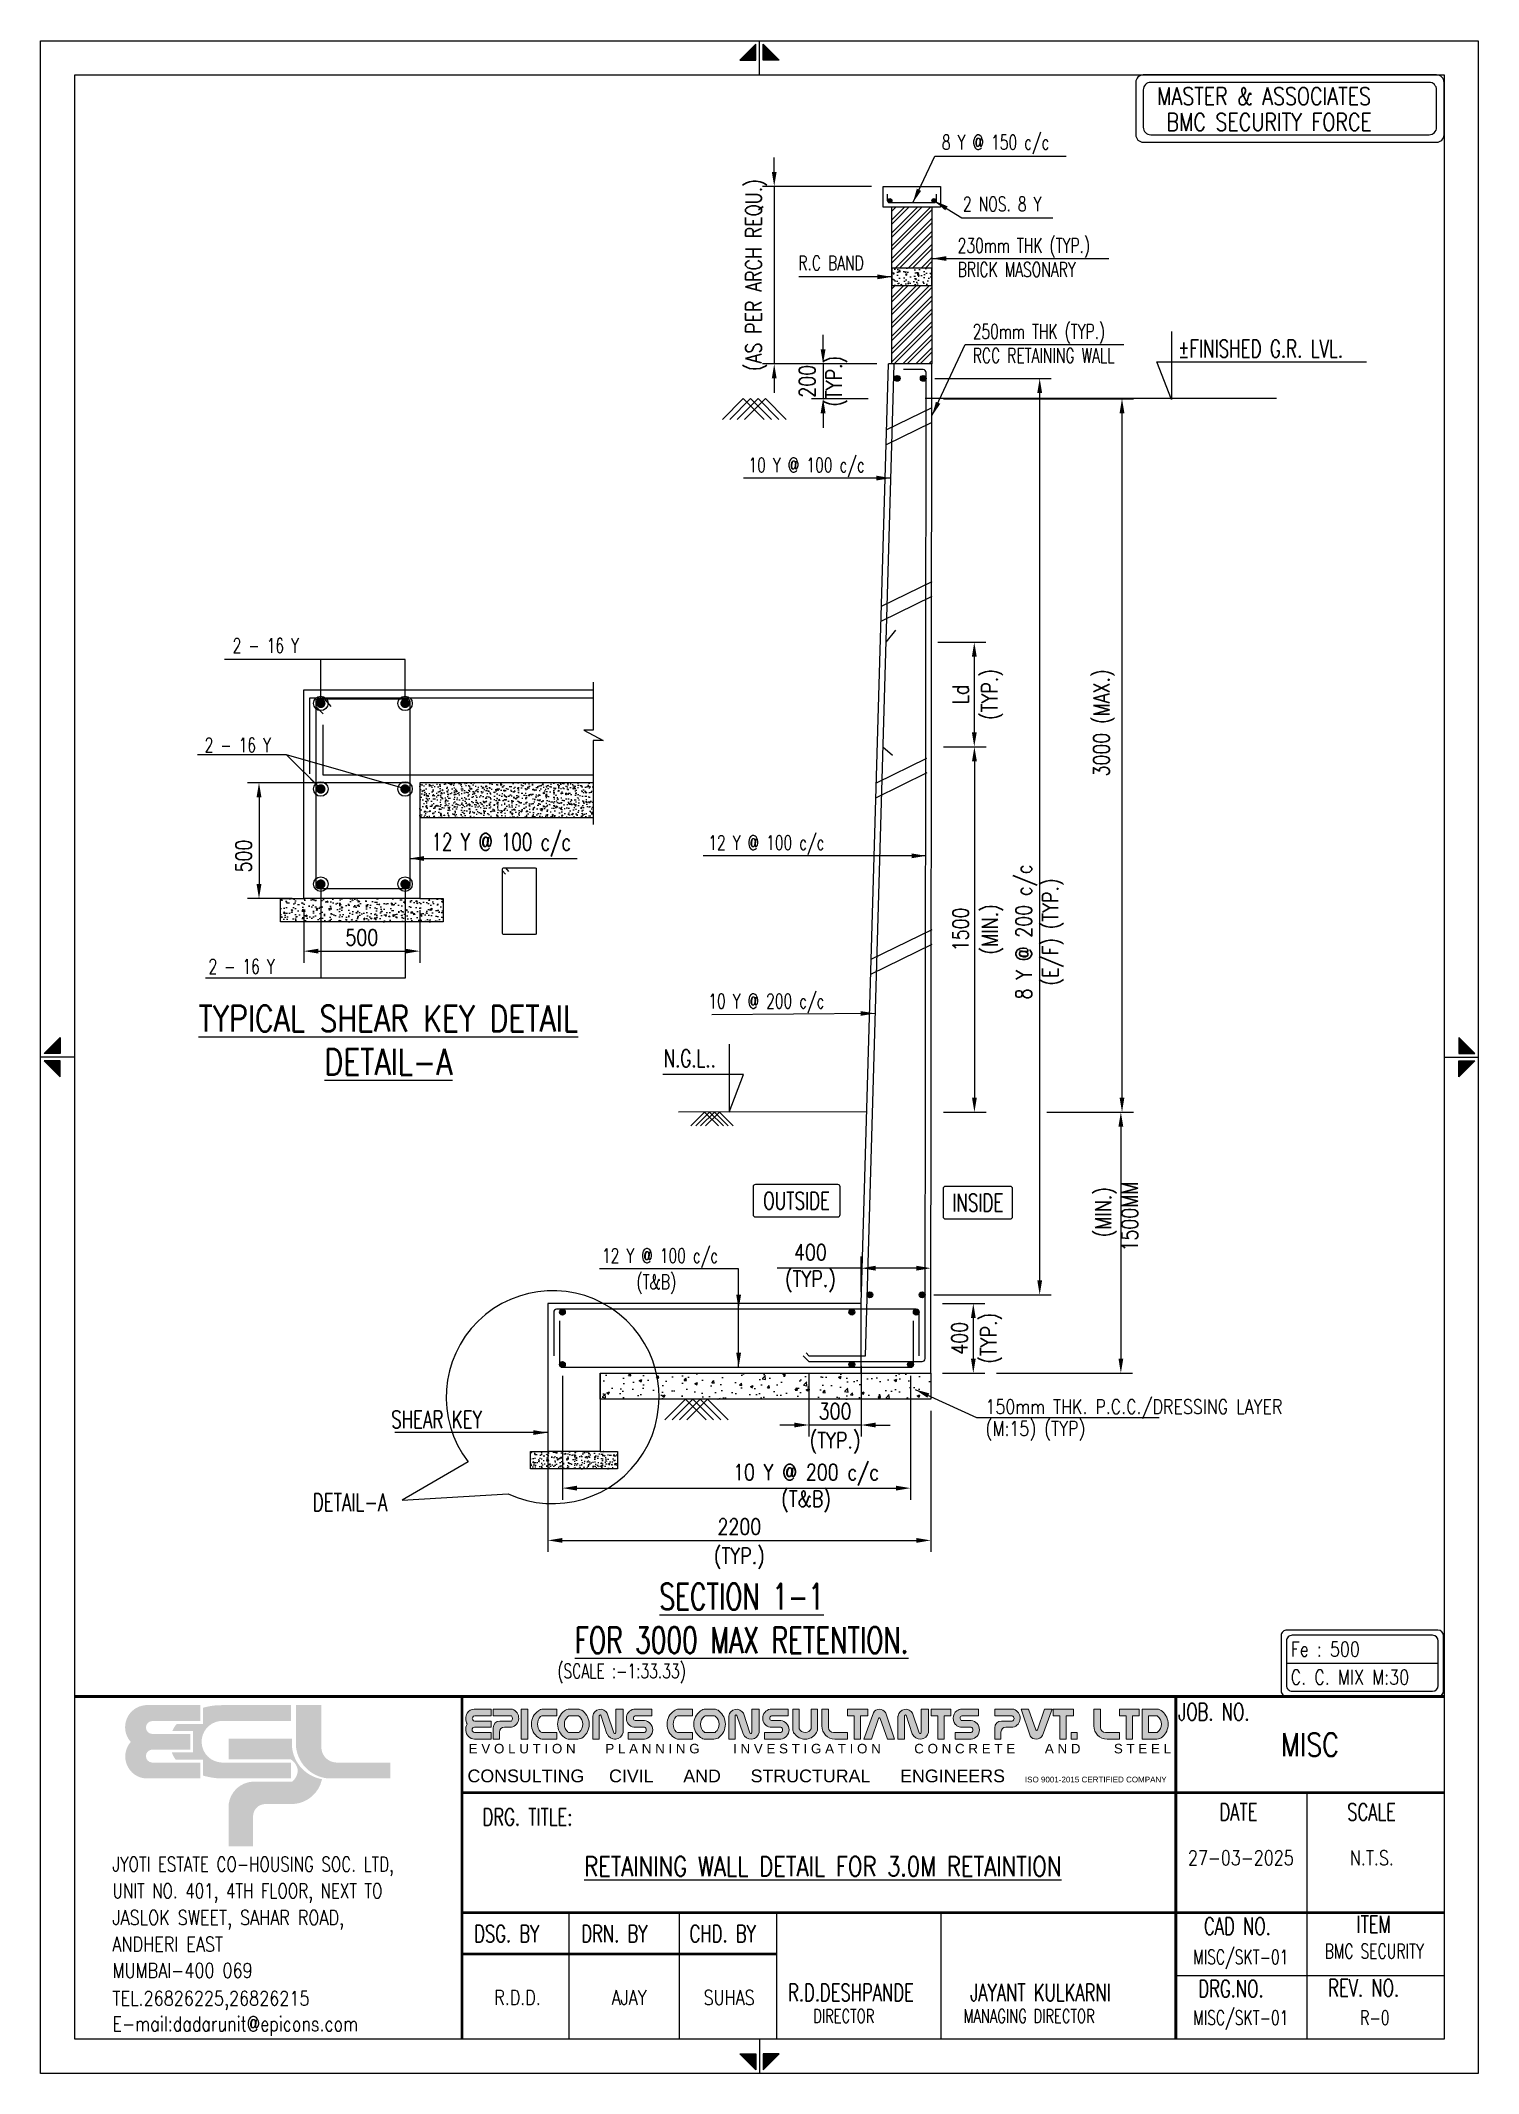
# Model space of a CAD drawing. Extents: x 455722 to 1142355, y -625363 to -272741.
# Drawn here: x 795205 to 819983, y -323193 to -288150 of the extents above; entities that cross this region are included whole.
import ezdxf
from ezdxf.enums import TextEntityAlignment as Align
from ezdxf.lldxf.tags import DXFTag

# ---------------------------------------------------------------- set-up
doc = ezdxf.new("R2010")
doc.units = 0
doc.header["$LTSCALE"] = 500
doc.header["$MEASUREMENT"] = 0
doc.layers.get('DEFPOINTS').update_dxf_attribs({"color": 4})
for name, color, linetype, lineweight in [('00 ECPL LOGO', 250, 'Continuous', 20), ('00 ELEV-2', 9, 'Continuous', 30), ('RIDE-PROFILE', 8, 'Continuous', 25)]:
    doc.layers.add(name, color=color, linetype=linetype, lineweight=lineweight)
for name, color, linetype in [('3CONRED', 1, 'Continuous'), ('NO. BEAM', 3, 'Continuous'), ('PCC', 7, 'Continuous'), ('PNA', 10, 'Continuous'), ('S- PILE CAP', 4, 'Continuous'), ('S-BRECK LINE', 8, 'Continuous'), ('S-COLUMN', 1, 'Continuous'), ('S-CONCRET LINE', 4, 'Continuous'), ('S-DIM-1', 5, 'Continuous'), ('S-HATCH', 253, 'Continuous'), ('S-LEVEL SECTION', 3, 'Continuous'), ('S-PCC', 9, 'Continuous'), ('S-REINFORCEMENT', 6, 'Continuous'), ('S-RETAINING WALL', 6, 'Continuous'), ('S-TEXT', 2, 'Continuous'), ('S-TEXT-1', 4, 'Continuous'), ('S-TITIL', 6, 'Continuous'), ('ST', 6, 'Continuous'), ('TEXT', 4, 'Continuous'), ('TEXT (SHEET)', 4, 'Continuous'), ('TEXT NORMAL', 4, 'Continuous'), ('TITLE', 4, 'Continuous')]:
    doc.layers.add(name, color=color, linetype=linetype)
doc.styles.add('ROMANS', font='r.shx', dxfattribs={"width": 0.8, "height": 275, "bigfont": 'bigfont.shx'})
doc.styles.add('SEC. TEXT', font='arial.ttf', dxfattribs={"height": 180})
tags = doc.linetypes.add('HIDDEN', pattern=[0.375, 0.25, -0.125]).pattern_tags.tags
tags[6:7] = [DXFTag(74, 4), DXFTag(75, 0), DXFTag(340, '0'), DXFTag(46, 1.0), DXFTag(50, 0.0), DXFTag(44, 0.0), DXFTag(45, 0.0)]
tags[4:5] = [DXFTag(74, 4), DXFTag(75, 0), DXFTag(340, '0'), DXFTag(46, 1.0), DXFTag(50, 0.0), DXFTag(44, 0.0), DXFTag(45, 0.0)]
doc.dimstyles.new('dim100', dxfattribs={"dimtxt": 250, "dimasz": 250, "dimexe": 200, "dimexo": 200, "dimgap": 100, "dimtad": 1, "dimdec": 0, "dimzin": 0, "dimdsep": 46, "dimtxsty": 'ROMANS', "dimcen": 0, "dimclrd": 5, "dimclre": 5, "dimclrt": 4, "dimadec": 0, "dimazin": 0, "dimtfac": 1, "dimtdec": 0, "dimtix": 1, "dimtofl": 0, "dimtmove": 2, "dimatfit": 3, "dimfxl": 0, "dimtolj": 1, "dimtzin": 0, "dimlwd": -1, "dimlwe": -1, "dimarcsym": 0})
doc.dimstyles.new('dim25', dxfattribs={"dimtxt": 250, "dimasz": 250, "dimexe": 200, "dimexo": 200, "dimgap": 100, "dimtad": 1, "dimdec": 0, "dimlfac": 0.25, "dimzin": 0, "dimdsep": 46, "dimtxsty": 'ROMANS', "dimcen": 0, "dimclrd": 5, "dimclre": 5, "dimclrt": 4, "dimadec": 0, "dimazin": 0, "dimtfac": 1, "dimtdec": 0, "dimtix": 1, "dimtofl": 0, "dimtmove": 2, "dimatfit": 3, "dimfxl": 0, "dimtolj": 1, "dimtzin": 0, "dimlwd": -1, "dimlwe": -1, "dimarcsym": 0})
doc.dimstyles.new('dim33.33', dxfattribs={"dimtxt": 250, "dimasz": 250, "dimexe": 200, "dimexo": 200, "dimgap": 100, "dimtad": 1, "dimdec": 0, "dimlfac": 0.333331, "dimzin": 0, "dimdsep": 46, "dimtxsty": 'ROMANS', "dimcen": 0, "dimclrd": 5, "dimclre": 5, "dimclrt": 4, "dimadec": 0, "dimazin": 0, "dimtfac": 1, "dimtdec": 0, "dimtix": 1, "dimtofl": 0, "dimtmove": 2, "dimatfit": 3, "dimfxl": 0, "dimtolj": 1, "dimtzin": 0, "dimlwd": -1, "dimlwe": -1, "dimarcsym": 0})

msp = doc.modelspace()

# ---------------------------------------------------------------- texts
at = {"layer": 'S-LEVEL SECTION', "style": 'ROMANS', "width": 0.7}
for s, p in [('%%PFINISHED G.R. LVL.', (814807.366, -293460, -8.324)), ('N.G.L..', (805941.42, -305694.126, 20.933))]:
    msp.add_text(s, height=300, dxfattribs=at).set_placement(p, align=Align.MIDDLE_LEFT)
at = {"layer": 'S-TEXT', "color": 2, "ltscale": 11, "style": 'ROMANS', "width": 0.7}
msp.add_text('DETAIL-A', height=300, dxfattribs=at).set_placement((800537.876, -313499.317, -110.28), align=Align.CENTER)
at = {"layer": 'S-TEXT', "style": 'ROMANS'}
for s, height, width, p in [('(SCALE :-1:33.33)', 250, 0.7, (805216.607, -316256.374, 11.093)), ('27-03-2025', 251.046, 0.8, (815889.539, -319476.93, -8.324)), ('N.T.S.', 251.046, 0.8, (818149.402, -319476.93, -8.324)), ('BMC SECURITY', 251.04603, 0.7, (818189.512, -321086.911, -8.324)), ('MISC/SKT-01', 251.04603, 0.7, (815889.539, -321187.023, -8.324)), ('R.D.D.', 251.046, 0.8, (803423.137, -321885.501, -8.324)), ('AJAY', 251.046, 0.8, (805346.709, -321885.501, -8.324)), ('SUHAS', 251.046, 0.8, (807070.163, -321885.501, -8.324)), ('MISC/SKT-01', 251.04603, 0.7, (815889.539, -322233.778, -8.324)), ('R-0', 251.046, 0.7, (818199.796, -322233.778, -8.324))]:
    msp.add_text(s, height=height, dxfattribs=dict(at, width=width)).set_placement(p, align=Align.MIDDLE_CENTER)
at = {"layer": 'S-TEXT-1', "style": 'ROMANS'}
for s, width, p in [('8 Y @ 150 c/c', 0.7, (810736.684, -289900.925, -8.324)), ('2 NOS. 8 Y', 0.7, (811101.518, -290966.809, -8.324)), ('230mm THK (TYP.)', 0.7, (811009.518, -291681.178, -8.324)), ('R.C BAND', 0.7, (808263.957, -291981.68, -8.324)), ('BRICK MASONARY', 0.7, (811009.518, -292095.463, -8.324)), ('250mm THK (TYP.)', 0.7, (811269.486, -293163.446, -8.324)), ('RCC RETAINING WALL', 0.7, (811269.486, -293577.731, -8.324)), ('10 Y @ 100 c/c', 0.7, (807404.225, -295465.998, -8.324)), ('2 - 16 Y', 0.7, (798513.355, -298578.47, -115.189)), ('2 - 16 Y', 0.7, (798030.945, -300294.036, -115.189)), ('12 Y @ 100 c/c', 0.7, (806710.961, -301977.214, -8.324)), ('2 - 16 Y', 0.7, (798097.13, -304110.562, -115.189)), ('10 Y @ 200 c/c', 0.7, (806710.961, -304707.787, -8.324)), ('12 Y @ 100 c/c', 0.7, (804878.712, -309097.282, -8.324)), ('(T&B)', 0.7, (805473.871, -309547.282, -8.324)), ('150mm THK. P.C.C./DRESSING LAYER', 0.8, (811488.534, -311700.187, 181.263)), ('(M:15) (TYP)', 0.8, (811488.534, -312076.758, 181.263))]:
    msp.add_text(s, height=250, dxfattribs=dict(at, width=width)).set_placement(p, align=Align.MIDDLE_LEFT)
at = {"layer": 'S-TEXT-1', "style": 'ROMANS', "width": 0.7}
for s, p in [('12 Y @ 100 c/c', (803143.1, -302113.016, -115.189)), ('SHEAR KEY', (802029.03, -312069.388, -224.303))]:
    msp.add_text(s, height=300, dxfattribs=at).set_placement(p, align=Align.CENTER)
at = {"layer": 'S-TITIL', "style": 'ROMANS', "width": 0.8}
for s, p in [('MASTER & ASSOCIATES', (814449.355, -289107.384)), ('BMC SECURITY FORCE', (814609.355, -289552.384))]:
    msp.add_text(s, height=300, dxfattribs=at).set_placement(p, align=Align.MIDDLE_LEFT)
for s, p in [('%%UTYPICAL SHEAR KEY DETAIL', (801197.291, -305007.602, 115.189)), ('%%UDETAIL-A', (801197.291, -305755.505, 115.189))]:
    msp.add_text(s, height=450, dxfattribs=at).set_placement(p, align=Align.MIDDLE)
at = {"layer": 'S-TITIL', "style": 'ROMANS', "width": 0.7}
for s, p in [('%%USECTION 1-1', (807286.607, -314973.374, 11.093)), ('%%UFOR 3000 MAX RETENTION.', (807286.607, -315723.374, 11.093))]:
    msp.add_text(s, height=450, dxfattribs=at).set_placement(p, align=Align.MIDDLE_CENTER)
at = {"layer": 'TEXT', "color": 1, "style": 'ROMANS', "width": 0.8}
msp.add_text('MISC', height=397.714, dxfattribs=at).set_placement((817081.67, -317526.322, -8.324), align=Align.MIDDLE_CENTER)
msp.add_text('%%URETAINING WALL DETAIL FOR 3.0M RETAINTION', height=334.72803, dxfattribs=at).set_placement((804570.057, -319624.225, -8.324), align=Align.MIDDLE_LEFT)
at = {"layer": 'TITLE', "color": 2, "style": 'ROMANS', "width": 0.7}
for s, p in [('OUTSIDE', (808233.568, -308149.667, 20.933)), ('INSIDE', (811357.28, -308183.035, -8.324))]:
    msp.add_text(s, height=300, dxfattribs=at).set_placement(p, align=Align.MIDDLE_CENTER)
at = {"layer": 'TITLE', "style": 'ROMANS', "width": 0.8}
for s, p in [('Fe : 500', (816748.638, -315882.306, -8.324)), ('C. C. MIX M:30', (816748.638, -316365.048, -8.324))]:
    msp.add_text(s, height=252.5168, dxfattribs=at).set_placement(p, align=Align.MIDDLE_LEFT)

# ---------------------------------------------------------------- blocks, each defined once
blk = doc.blocks.new('*D1360')
at = {"layer": 'DEFPOINTS', "color": 0}
for p in [(810416, -293972), (812423, -293972), (810397, -309771)]:
    blk.add_point(p, dxfattribs=at)
at = {"layer": 'S-DIM-1', "color": 5}
for p, q in [((810616, -293972), (812623, -293972)), ((810597, -309771), (812623, -309771))]:
    blk.add_line(p, q, dxfattribs=at)
at = {"layer": 'S-DIM-1', "color": 5, "lineweight": -3}
blk.add_line((812423, -309521), (812423, -294222), dxfattribs=at)
at = {"layer": 'S-DIM-1', "color": 5}
for points in [[(812465, -294222), (812382, -294222), (812423, -293972)], [(812382, -309521), (812465, -309521), (812423, -309771)]]:
    blk.add_solid(points, dxfattribs=at)
at = {"layer": 'S-DIM-1', "color": 4, "insert": (812423, -303516), "char_height": 275, "attachment_point": 5, "rotation": 90, "style": 'ROMANS'}
blk.add_mtext('\\A1;8 Y @ 200 c/c\\P(E/F) (TYP.)', dxfattribs=at)
blk = doc.blocks.new('*D1361')
at = {"layer": 'DEFPOINTS', "color": 0}
for p in [(810547, -309921), (810547, -311121), (811279, -311121)]:
    blk.add_point(p, dxfattribs=at)
at = {"layer": 'S-DIM-1', "color": 5}
for p, q in [((810747, -309921), (811479, -309921)), ((810747, -311121), (811479, -311121))]:
    blk.add_line(p, q, dxfattribs=at)
at = {"layer": 'S-DIM-1', "color": 5, "lineweight": -3}
blk.add_line((811279, -310171), (811279, -310871), dxfattribs=at)
at = {"layer": 'S-DIM-1', "color": 5}
for points in [[(811321, -310171), (811238, -310171), (811279, -309921)], [(811238, -310871), (811321, -310871), (811279, -311121)]]:
    blk.add_solid(points, dxfattribs=at)
at = {"layer": 'S-DIM-1', "color": 4, "char_height": 275, "attachment_point": 5, "rotation": 90, "style": 'ROMANS'}
for s, insert in [('(TYP.)', (811589, -310521)), ('\\A1;400', (811042, -310521))]:
    blk.add_mtext(s, dxfattribs=dict(at, insert=insert))
blk = doc.blocks.new('*D1362')
at = {"layer": 'DEFPOINTS', "color": 0}
for p in [(804197, -310971), (810197, -310971), (810197, -313104)]:
    blk.add_point(p, dxfattribs=at)
at = {"layer": 'S-DIM-1', "color": 5}
for p, q in [((804197, -311171), (804197, -313304)), ((810197, -311171), (810197, -313304)), ((804447, -313104), (809947, -313104))]:
    blk.add_line(p, q, dxfattribs=at)
for points in [[(804447, -313063), (804447, -313146), (804197, -313104)], [(809947, -313146), (809947, -313063), (810197, -313104)]]:
    blk.add_solid(points, dxfattribs=at)
at = {"layer": 'S-DIM-1', "color": 4, "insert": (808397, -313104), "char_height": 275, "attachment_point": 5, "style": 'ROMANS'}
blk.add_mtext('\\A1;10 Y @ 200 c/c\\P(T&B)', dxfattribs=at)
blk = doc.blocks.new('*D1363')
at = {"layer": 'DEFPOINTS', "color": 0}
for p in [(803947, -311571), (810547, -311571), (810547, -314005)]:
    blk.add_point(p, dxfattribs=at)
at = {"layer": 'S-RETAINING WALL', "color": 5}
for p, q in [((803947, -311771), (803947, -314205)), ((810547, -311771), (810547, -314205)), ((804197, -314005), (810297, -314005))]:
    blk.add_line(p, q, dxfattribs=at)
for points in [[(804197, -313964), (804197, -314047), (803947, -314005)], [(810297, -314047), (810297, -313964), (810547, -314005)]]:
    blk.add_solid(points, dxfattribs=at)
at = {"layer": 'S-RETAINING WALL', "color": 4, "char_height": 275, "attachment_point": 5, "style": 'ROMANS'}
for s, insert in [('\\A1;2200', (807247, -313768)), ('(TYP.)', (807247, -314315))]:
    blk.add_mtext(s, dxfattribs=dict(at, insert=insert))
blk = doc.blocks.new('*D1364')
at = {"layer": 'DEFPOINTS', "color": 0}
for p in [(810566, -294322), (813842, -294322), (812345, -306622)]:
    blk.add_point(p, dxfattribs=at)
at = {"layer": 'S-DIM-1', "color": 5}
for p, q in [((810766, -294322), (814042, -294322)), ((812545, -306622), (814042, -306622))]:
    blk.add_line(p, q, dxfattribs=at)
at = {"layer": 'S-DIM-1', "color": 5, "lineweight": -3}
blk.add_line((813842, -306372), (813842, -294572), dxfattribs=at)
at = {"layer": 'S-DIM-1', "color": 5}
for points in [[(813883, -294572), (813800, -294572), (813842, -294322)], [(813800, -306372), (813883, -306372), (813842, -306622)]]:
    blk.add_solid(points, dxfattribs=at)
at = {"layer": 'S-DIM-1', "color": 4, "insert": (813532, -299912), "char_height": 275, "attachment_point": 5, "rotation": 90, "style": 'ROMANS'}
blk.add_mtext('\\A1;3000 (MAX.)', dxfattribs=at)
blk = doc.blocks.new('*D1365')
at = {"layer": 'DEFPOINTS', "color": 0}
for p in [(809816, -293722), (808690, -294322), (809666, -294322)]:
    blk.add_point(p, dxfattribs=at)
at = {"layer": 'S-DIM-1', "color": 5, "lineweight": -3}
for p, q in [((808690, -293472), (808690, -293222)), ((808690, -293722), (808690, -294322)), ((808690, -294572), (808690, -294822))]:
    blk.add_line(p, q, dxfattribs=at)
at = {"layer": 'S-DIM-1', "color": 5}
for p, q in [((809616, -293722), (808490, -293722)), ((809466, -294322), (808490, -294322))]:
    blk.add_line(p, q, dxfattribs=at)
for points in [[(808648, -293472), (808732, -293472), (808690, -293722)], [(808732, -294572), (808648, -294572), (808690, -294322)]]:
    blk.add_solid(points, dxfattribs=at)
at = {"layer": 'S-DIM-1', "color": 4, "insert": (808690, -294022), "char_height": 275, "attachment_point": 5, "rotation": 90, "style": 'ROMANS'}
blk.add_mtext('\\A1;200\\P(TYP.)', dxfattribs=at)
blk = doc.blocks.new('*D1366')
at = {"layer": 'DEFPOINTS', "color": 0}
for p in [(809726, -290662), (807848, -293722), (809756, -293722)]:
    blk.add_point(p, dxfattribs=at)
at = {"layer": 'S-DIM-1', "color": 5, "lineweight": -3}
for p, q in [((807848, -290412), (807848, -290162)), ((807848, -290662), (807848, -293722)), ((807848, -293972), (807848, -294222))]:
    blk.add_line(p, q, dxfattribs=at)
at = {"layer": 'S-DIM-1', "color": 5}
for p, q in [((809526, -290662), (807648, -290662)), ((809556, -293722), (807648, -293722))]:
    blk.add_line(p, q, dxfattribs=at)
for points in [[(807806, -290412), (807889, -290412), (807848, -290662)], [(807889, -293972), (807806, -293972), (807848, -293722)]]:
    blk.add_solid(points, dxfattribs=at)
at = {"layer": 'S-DIM-1', "color": 4, "insert": (807538, -292192), "char_height": 275, "attachment_point": 5, "rotation": 90, "style": 'ROMANS'}
blk.add_mtext('\\A1;(AS PER ARCH REQU.)', dxfattribs=at)
blk = doc.blocks.new('*D1367')
at = {"layer": 'DEFPOINTS', "color": 0}
for p in [(810466, -298522), (810566, -300322), (811296, -300322)]:
    blk.add_point(p, dxfattribs=at)
at = {"layer": 'S-DIM-1', "color": 5}
for p, q in [((810666, -298522), (811496, -298522)), ((810766, -300322), (811496, -300322))]:
    blk.add_line(p, q, dxfattribs=at)
at = {"layer": 'S-DIM-1', "color": 5, "lineweight": -3}
blk.add_line((811296, -298772), (811296, -300072), dxfattribs=at)
at = {"layer": 'S-DIM-1', "color": 5}
for points in [[(811338, -298772), (811254, -298772), (811296, -298522)], [(811254, -300072), (811338, -300072), (811296, -300322)]]:
    blk.add_solid(points, dxfattribs=at)
at = {"layer": 'S-DIM-1', "color": 4, "char_height": 275, "attachment_point": 5, "rotation": 90, "style": 'ROMANS'}
for s, insert in [('(TYP.)', (811605, -299422)), ('\\A1;Ld', (811058, -299422))]:
    blk.add_mtext(s, dxfattribs=dict(at, insert=insert))
blk = doc.blocks.new('*D1368')
at = {"layer": 'DEFPOINTS', "color": 0}
for p in [(810566, -300322), (810566, -306622), (811298, -306622)]:
    blk.add_point(p, dxfattribs=at)
at = {"layer": 'S-DIM-1', "color": 5}
for p, q in [((810766, -300322), (811498, -300322)), ((810766, -306622), (811498, -306622))]:
    blk.add_line(p, q, dxfattribs=at)
at = {"layer": 'S-DIM-1', "color": 5, "lineweight": -3}
blk.add_line((811298, -300572), (811298, -306372), dxfattribs=at)
at = {"layer": 'S-DIM-1', "color": 5}
for points in [[(811340, -300572), (811257, -300572), (811298, -300322)], [(811257, -306372), (811340, -306372), (811298, -306622)]]:
    blk.add_solid(points, dxfattribs=at)
at = {"layer": 'S-DIM-1', "color": 4, "char_height": 275, "attachment_point": 5, "rotation": 90, "style": 'ROMANS'}
for s, insert in [('\\A1;{1500', (811061, -303472)), ('(MIN.)}', (811608, -303472))]:
    blk.add_mtext(s, dxfattribs=dict(at, insert=insert))
blk = doc.blocks.new('*D1369')
at = {"layer": 'DEFPOINTS', "color": 0}
for p in [(813003, -306622), (811479, -311121), (813822, -311121)]:
    blk.add_point(p, dxfattribs=at)
at = {"layer": 'S-DIM-1', "color": 5}
for p, q in [((813203, -306622), (814022, -306622)), ((811679, -311121), (814022, -311121))]:
    blk.add_line(p, q, dxfattribs=at)
at = {"layer": 'S-DIM-1', "color": 5, "lineweight": -3}
blk.add_line((813822, -306872), (813822, -310871), dxfattribs=at)
at = {"layer": 'S-DIM-1', "color": 5}
for points in [[(813864, -306872), (813781, -306872), (813822, -306622)], [(813781, -310871), (813864, -310871), (813822, -311121)]]:
    blk.add_solid(points, dxfattribs=at)
at = {"layer": 'S-DIM-1', "color": 4, "insert": (813747, -308422), "char_height": 275, "attachment_point": 5, "rotation": 90, "style": 'ROMANS'}
blk.add_mtext('\\A1; (MIN.)\\P1500MM ', dxfattribs=at)
blk = doc.blocks.new('*D1370')
at = {"layer": 'DEFPOINTS', "color": 0}
for p in [(809347, -309313), (809347, -309921), (810547, -309848)]:
    blk.add_point(p, dxfattribs=at)
at = {"layer": 'S-DIM-1', "color": 5, "lineweight": -3}
for p, q in [((809347, -309313), (807900, -309313)), ((810297, -309313), (809597, -309313))]:
    blk.add_line(p, q, dxfattribs=at)
at = {"layer": 'S-DIM-1', "color": 5}
for p, q in [((809347, -309721), (809347, -309113)), ((810547, -309648), (810547, -309113))]:
    blk.add_line(p, q, dxfattribs=at)
for points in [[(809597, -309271), (809597, -309354), (809347, -309313)], [(810297, -309354), (810297, -309271), (810547, -309313)]]:
    blk.add_solid(points, dxfattribs=at)
at = {"layer": 'S-DIM-1', "color": 4, "insert": (808472, -309313), "char_height": 275, "attachment_point": 5, "style": 'ROMANS'}
blk.add_mtext('\\A1;400\\P(TYP.)', dxfattribs=at)
blk = doc.blocks.new('*D1371')
at = {"layer": 'DEFPOINTS', "color": 0}
for p in [(809347, -310795), (808447, -310921), (808447, -312016)]:
    blk.add_point(p, dxfattribs=at)
at = {"layer": 'S-DIM-1', "color": 5}
for p, q in [((808447, -311121), (808447, -312216)), ((809347, -310995), (809347, -312216))]:
    blk.add_line(p, q, dxfattribs=at)
at = {"layer": 'S-DIM-1', "color": 5, "lineweight": -3}
for p, q in [((808197, -312016), (807947, -312016)), ((809347, -312016), (808447, -312016)), ((809597, -312016), (809847, -312016))]:
    blk.add_line(p, q, dxfattribs=at)
at = {"layer": 'S-DIM-1', "color": 5}
for points in [[(808197, -312058), (808197, -311975), (808447, -312016)], [(809597, -311975), (809597, -312058), (809347, -312016)]]:
    blk.add_solid(points, dxfattribs=at)
at = {"layer": 'S-DIM-1', "color": 4, "char_height": 275, "attachment_point": 5, "style": 'ROMANS'}
for s, insert in [('\\A1;300', (808897, -311779)), ('(TYP.)', (808897, -312326))]:
    blk.add_mtext(s, dxfattribs=dict(at, insert=insert))
blk = doc.blocks.new('*D1372')
at = {"layer": 'DEFPOINTS', "color": 0}
for p in [(799740, -302941), (801740, -302941), (801740, -303847)]:
    blk.add_point(p, dxfattribs=at)
at = {"layer": 'S-DIM-1', "color": 5, "ltscale": 0.3}
for p, q in [((799740, -303141), (799740, -304047)), ((801740, -303141), (801740, -304047)), ((799990, -303847), (801490, -303847))]:
    blk.add_line(p, q, dxfattribs=at)
at = {"layer": 'S-DIM-1', "color": 5}
for points in [[(799990, -303805), (799990, -303888), (799740, -303847)], [(801490, -303888), (801490, -303805), (801740, -303847)]]:
    blk.add_solid(points, dxfattribs=at)
at = {"layer": 'S-DIM-1', "color": 4, "insert": (800740, -303609), "char_height": 275, "attachment_point": 5, "style": 'ROMANS'}
blk.add_mtext('\\A1;500', dxfattribs=at)
blk = doc.blocks.new('*D1373')
at = {"layer": 'DEFPOINTS', "color": 0}
for p in [(801740, -300943), (798968, -302941), (799740, -302941)]:
    blk.add_point(p, dxfattribs=at)
at = {"layer": 'S-DIM-1', "color": 5, "ltscale": 0.3}
for p, q in [((801540, -300943), (798768, -300943)), ((798968, -301193), (798968, -302691)), ((799540, -302941), (798768, -302941))]:
    blk.add_line(p, q, dxfattribs=at)
at = {"layer": 'S-DIM-1', "color": 5}
for points in [[(799010, -301193), (798926, -301193), (798968, -300943)], [(798926, -302691), (799010, -302691), (798968, -302941)]]:
    blk.add_solid(points, dxfattribs=at)
at = {"layer": 'S-DIM-1', "color": 4, "insert": (798704, -302208), "char_height": 275, "attachment_point": 5, "rotation": 90, "style": 'ROMANS'}
blk.add_mtext('\\A1;500', dxfattribs=at)
blk = doc.blocks.new('MID')
at = {"layer": 'TEXT'}
for p, q in [((0, 0), (10, 0)), ((8.94, 1.07), (4.27, 5.74)), ((4.27, 5.74), (4.27, 1.07)), ((4.27, 1.07), (8.94, 1.07)), ((8.94, -1.07), (4.27, -5.74)), ((4.27, -1.07), (8.94, -1.07)), ((4.27, -5.74), (4.27, -1.07))]:
    blk.add_line(p, q, dxfattribs=at)
for points in [[(4.27, 5.74), (8.94, 1.07), (4.27, 1.07)], [(4.27, -5.74), (8.94, -1.07), (4.27, -1.07)]]:
    blk.add_solid(points, dxfattribs=at)
blk = doc.blocks.new('ecpl logo')
at = {"layer": '00 ECPL LOGO'}
for color, points in [(256, [(351, -827, 0.621111), (586, -1401), (1442, -1401), (1442, -1151), (682, -1151, -0.917622), (682, -948), (1285, -948), (1285, -702), (682, -702, -0.926164), (682, -501), (1442, -501), (1442, -251), (581, -251, 0.621111), (351, -827)]), (152, [(2940, -251), (2940, -863, 0.384329), (3453, -1401), (4422, -1401), (4422, -1151), (3582, -1151, -0.414214), (3340, -908), (3340, -251)]), (140, [(1887, -779), (1887, -1102), (2862, -1102, -0.232111), (2971, -1281, -0.194401), (2883, -1450), (2269, -1450, 0.364674), (1887, -1802), (1887, -2463), (2269, -2463), (2269, -1996, -0.414214), (2462, -1802), (2899, -1802, 0.338499), (3350, -1412, -0.371272), (2877, -839), (2877, -779)])]:
    blk.add_hatch(color=color, dxfattribs=at).paths.add_polyline_path(points)
h = blk.add_hatch(color=253, dxfattribs=at)
h.dxf.hatch_style = 1
h.paths.add_polyline_path([(995, -993, 0.07148), (1056, -1106), (1486, -1106), (1486, -1356, 0.065387), (1776, -1401), (2862, -1401), (2862, -1151), (1776, -1151, -0.910826), (1742, -501), (2862, -501), (2862, -251), (1776, -251, 0.069483), (1486, -291), (1486, -546), (1071, -546, 0.072407), (1003, -657), (1329, -657), (1329, -993)])
blk = doc.blocks.new('A4')
at = {"layer": '00 ECPL LOGO'}
h = blk.add_hatch(color=7, dxfattribs=at)
h.dxf.hatch_style = 1
h.paths.add_polyline_path([(247453, 1047), (247453, 1139), (247221, 1139, 0.261636), (247124, 1085, 0.285841), (247126, 937, 0.344902), (247143, 764, 0.204992), (247225, 729), (247453, 729), (247453, 820), (247230, 820, -1), (247225, 894), (247453, 894), (247453, 977), (247230, 977, -1), (247229, 1047)])
h = blk.add_hatch(color=7, dxfattribs=at)
h.dxf.hatch_style = 1
h.paths.add_polyline_path([(247745, 1139), (247483, 1139), (247483, 1047), (247732, 1047, -0.440545), (247732, 977), (247574, 977, 0.414214), (247483, 886), (247483, 729), (247568, 729), (247568, 825, -0.414214), (247637, 894), (247732, 894, 0.757811)])
h.paths.add_polyline_path([(247957, 1139), (247868, 1139), (247868, 729), (247957, 729)])
h.paths.add_polyline_path([(248355, 1139), (248167, 1139, 0.154275), (248102, 1119, 0.519672), (248102, 750, 0.154275), (248167, 729), (248355, 729), (248355, 820), (248148, 820, -0.210356), (248131, 828, -0.388707), (248131, 1039, -0.210356), (248148, 1047), (248355, 1047)])
h.paths.add_polyline_path([(248643, 1139), (248527, 1139, 0.159018), (248460, 1118, 0.507969), (248460, 751, 0.159018), (248527, 729), (248643, 729, 0.173791), (248715, 755, 0.472311), (248715, 1114, 0.173791)])
h.paths.add_polyline_path([(248651, 1047, -0.185052), (248666, 1041, -0.445894), (248666, 826, -0.185052), (248651, 820), (248522, 820, -0.185052), (248507, 826, -0.445894), (248507, 1041, -0.185052), (248522, 1047)], flags=16)
h.paths.add_polyline_path([(249049, 1084, 0.723435), (248849, 1047), (248849, 729), (248938, 729), (248938, 1047, -0.723435), (248960, 1056), (249044, 801, 0.724077), (249268, 820), (249268, 1139), (249166, 1139), (249166, 822, -0.755661), (249139, 813)])
h.paths.add_polyline_path([(249659, 1139), (249413, 1139, 0.823713), (249413, 892), (249558, 892, -0.713272), (249558, 820), (249337, 820), (249337, 729), (249558, 729, 0.900309), (249558, 984), (249430, 984, -0.746931), (249430, 1047), (249659, 1047)])
h = blk.add_hatch(color=7, dxfattribs=at)
h.dxf.hatch_style = 1
h.paths.add_polyline_path([(250219, 1139), (250031, 1139, 0.154275), (249966, 1119, 0.519672), (249966, 750, 0.154275), (250031, 729), (250219, 729), (250219, 820), (250011, 820, -0.210932), (249995, 828, -0.385278), (249994, 1039, -0.212895), (250011, 1047), (250219, 1047)])
h.paths.add_polyline_path([(250585, 1114, 0.173792), (250513, 1139), (250397, 1139, 0.159018), (250330, 1118, 0.507969), (250330, 751, 0.159018), (250397, 729), (250513, 729, 0.173792), (250585, 755, 0.472311)])
h.paths.add_polyline_path([(250521, 1047, -0.185053), (250536, 1041, -0.445893), (250536, 826, -0.185053), (250521, 820), (250392, 820, -0.185053), (250377, 826, -0.445893), (250377, 1041, -0.185053), (250392, 1047)], flags=16)
h.paths.add_polyline_path([(250717, 1047), (250717, 729), (250806, 729), (250806, 1047, -0.436861), (250818, 1060, -0.319738), (250829, 1052), (250912, 801, 0.724077), (251136, 820), (251136, 1139), (251034, 1139), (251034, 822, -0.755661), (251007, 813), (250917, 1084, 0.723435)])
h.paths.add_polyline_path([(251530, 1139), (251284, 1139, 0.823713), (251284, 892), (251429, 892, -0.713272), (251429, 820), (251208, 820), (251208, 729), (251429, 729, 0.900309), (251429, 984), (251302, 984, -0.746931), (251302, 1047), (251530, 1047)])
h.paths.add_polyline_path([(251683, 1139), (251595, 1139), (251595, 872, 0.160106), (251617, 804, 0.505303), (251913, 804, 0.160106), (251935, 872), (251935, 1139), (251849, 1139), (251849, 872, -0.621318), (251683, 872)])
h.paths.add_polyline_path([(252085, 1139), (251992, 1139), (251992, 911, 0.414214), (252175, 729), (252347, 729), (252347, 820), (252154, 820, -0.414214), (252085, 889)])
h.paths.add_polyline_path([(252628, 1139), (252347, 1139), (252347, 1049), (252439, 1049), (252439, 729), (252527, 729), (252527, 1049), (252628, 1049)])
h.paths.add_polyline_path([(252869, 1097, 0.539211), (252702, 1092), (252571, 729), (252674, 729), (252771, 1014, -0.708617), (252793, 1014), (252895, 729), (252994, 729)])
h.paths.add_polyline_path([(253241, 1084, 0.723435), (253040, 1047), (253040, 729), (253129, 729), (253129, 1047, -0.723435), (253151, 1056), (253235, 801, 0.724077), (253459, 820), (253459, 1139), (253357, 1139), (253357, 822, -0.755661), (253330, 813)])
h.paths.add_polyline_path([(253764, 1139), (253495, 1139), (253495, 1049), (253587, 1049), (253587, 729), (253676, 729), (253676, 1049), (253764, 1049)])
h.paths.add_polyline_path([(254145, 1139), (253916, 1139, 0.157568), (253849, 1118, 0.511532), (253849, 913, 0.157569), (253916, 892), (254044, 892, -0.713272), (254044, 820), (253823, 820), (253823, 729), (254044, 729, 0.900308), (254044, 984), (253921, 984), (253917, 984, -0.722204), (253917, 1049), (254145, 1049)])
h = blk.add_hatch(color=7, dxfattribs=at)
h.dxf.hatch_style = 1
h.paths.add_polyline_path([(254630, 1139), (254369, 1139), (254369, 1047), (254607, 1047, -0.270444), (254627, 1035, -0.26297), (254627, 989, -0.270444), (254607, 977), (254460, 977, 0.414214), (254369, 886), (254369, 729), (254454, 729), (254454, 825, -0.414214), (254522, 894), (254618, 894, 0.757811)])
h.paths.add_polyline_path([(254830, 1139), (254731, 1139), (254856, 772, 0.539211), (255024, 777), (255155, 1139), (255051, 1139), (254954, 855, -0.708617), (254932, 855)])
h.paths.add_polyline_path([(255452, 1139), (255171, 1139), (255171, 1049), (255262, 1049), (255262, 729), (255351, 729), (255351, 1049), (255452, 1049)])
h.paths.add_polyline_path([(255820, 1139), (255727, 1139), (255727, 911, 0.414214), (255910, 729), (256082, 729), (256082, 820), (255889, 820, -0.414214), (255820, 889)])
h.paths.add_polyline_path([(255502, 820), (255418, 820), (255418, 729), (255502, 729)])
h = blk.add_hatch(color=7, dxfattribs=at)
h.dxf.hatch_style = 1
h.paths.add_polyline_path([(256082, 1139), (256082, 1049), (256173, 1049), (256173, 729), (256262, 729), (256262, 1049), (256350, 1049), (256350, 1139)])
h.paths.add_polyline_path([(256394, 1139), (256394, 729), (256595, 729, 0.189446), (256673, 760, 0.435754), (256673, 1109, 0.189446), (256595, 1139)])
h.paths.add_polyline_path([(256598, 1049, -0.519112), (256598, 820), (256481, 820), (256481, 1049)], flags=16)
at = {"layer": '00 ECPL LOGO', "color": 7}
for p, q in [((247453, 1139), (247221, 1139)), ((247453, 1047), (247453, 1139)), ((247745, 1139), (247483, 1139)), ((247483, 1139), (247483, 1047)), ((247868, 1139), (247957, 1139)), ((247868, 1139), (247868, 729)), ((247957, 1139), (247957, 729)), ((248167, 1139), (248355, 1139)), ((248355, 1047), (248355, 1139)), ((248527, 1139), (248643, 1139)), ((249166, 1139), (249268, 1139)), ((249268, 1139), (249166, 1139)), ((249166, 1139), (249166, 820)), ((249268, 1139), (249268, 820)), ((249413, 1139), (249659, 1139)), ((249659, 1139), (249413, 1139)), ((249659, 1047), (249659, 1139)), ((250219, 1139), (250031, 1139)), ((250219, 1047), (250219, 1139)), ((250397, 1139), (250513, 1139)), ((251034, 1139), (251136, 1139)), ((251034, 1139), (251136, 1139)), ((251136, 1139), (251034, 1139)), ((251034, 1139), (251034, 820)), ((251136, 1139), (251136, 820)), ((251284, 1139), (251530, 1139)), ((251284, 1139), (251530, 1139)), ((251530, 1139), (251284, 1139)), ((251530, 1047), (251530, 1139)), ((251595, 1139), (251683, 1139)), ((251683, 1139), (251595, 1139)), ((251595, 1139), (251595, 872)), ((251683, 1139), (251683, 872)), ((251849, 1139), (251935, 1139)), ((251935, 1139), (251849, 1139)), ((251849, 1139), (251849, 872)), ((251935, 1139), (251935, 872)), ((251992, 1139), (252085, 1139)), ((252085, 1139), (251992, 1139)), ((251992, 911), (251992, 1139)), ((252085, 889), (252085, 1139)), ((252347, 1139), (252628, 1139)), ((252628, 1139), (252347, 1139)), ((252347, 1139), (252347, 1049)), ((252628, 1139), (252628, 1049)), ((253357, 1139), (253459, 1139)), ((253357, 1139), (253459, 1139)), ((253459, 1139), (253357, 1139)), ((253357, 1139), (253459, 1139)), ((253357, 1139), (253357, 820)), ((253459, 1139), (253459, 820)), ((253495, 1139), (253764, 1139)), ((253764, 1139), (253495, 1139)), ((253495, 1139), (253764, 1139)), ((253495, 1139), (253764, 1139)), ((253764, 1139), (253495, 1139)), ((253495, 1139), (253495, 1049)), ((253764, 1139), (253764, 1049)), ((253899, 1139), (254145, 1139)), ((253899, 1139), (254145, 1139)), ((254145, 1139), (253916, 1139)), ((254145, 1047), (254145, 1139)), ((254630, 1139), (254369, 1139)), ((254369, 1139), (254369, 1047)), ((254830, 1139), (254731, 1139)), ((254830, 1139), (254731, 1139)), ((254731, 1139), (254856, 772)), ((254830, 1139), (254932, 855)), ((255051, 1139), (254954, 855)), ((255155, 1139), (255024, 777)), ((255155, 1139), (255051, 1139)), ((255097, 1139), (255051, 1139)), ((255155, 1139), (255051, 1139)), ((255171, 1139), (255452, 1139)), ((255452, 1139), (255171, 1139)), ((255171, 1139), (255452, 1139)), ((255171, 1139), (255452, 1139)), ((255171, 1139), (255452, 1139)), ((255171, 1139), (255171, 1049)), ((255452, 1139), (255452, 1049)), ((255727, 1139), (255820, 1139)), ((255820, 1139), (255727, 1139)), ((255727, 911), (255727, 1139)), ((255820, 889), (255820, 1139)), ((256082, 1139), (256350, 1139)), ((256350, 1139), (256082, 1139)), ((256082, 1139), (256082, 1049)), ((256350, 1139), (256350, 1049)), ((256394, 1139), (256595, 1139)), ((256394, 1139), (256394, 729)), ((247225, 894), (247453, 894)), ((247230, 1047), (247453, 1047)), ((247453, 977), (247230, 977)), ((247453, 894), (247453, 977)), ((247732, 1047), (247483, 1047)), ((247483, 886), (247483, 729)), ((247732, 977), (247574, 977)), ((247637, 894), (247732, 894)), ((248148, 1047), (248355, 1047)), ((248522, 1047), (248651, 1047)), ((248849, 1047), (248849, 729)), ((248938, 1047), (248938, 729)), ((248960, 1056), (249044, 801)), ((249049, 1084), (249139, 813)), ((249268, 1047), (249268, 1047)), ((249558, 892), (249413, 892)), ((249430, 1047), (249659, 1047)), ((249558, 984), (249430, 984)), ((250011, 1047), (250219, 1047)), ((250392, 1047), (250521, 1047)), ((250717, 1047), (250717, 729)), ((250806, 1047), (250806, 729)), ((250829, 1052), (250912, 801)), ((250917, 1084), (251007, 813)), ((251136, 1047), (251136, 1047)), ((251429, 892), (251284, 892)), ((251302, 1047), (251530, 1047)), ((251429, 984), (251302, 984)), ((252347, 1049), (252439, 1049)), ((252439, 729), (252439, 1049)), ((252527, 729), (252527, 1049)), ((252527, 1049), (252628, 1049)), ((252571, 729), (252702, 1092)), ((252674, 729), (252771, 1014)), ((252895, 729), (252793, 1014)), ((252994, 729), (252869, 1097)), ((253040, 1047), (253040, 729)), ((253129, 1047), (253129, 729)), ((253151, 1056), (253235, 801)), ((253241, 1084), (253330, 813)), ((253459, 1047), (253459, 1047)), ((253495, 1049), (253587, 1049)), ((253495, 1049), (253587, 1049)), ((253587, 729), (253587, 1049)), ((253676, 729), (253676, 1049)), ((253676, 1049), (253764, 1049)), ((253676, 1049), (253764, 1049)), ((254044, 892), (253899, 892)), ((253916, 892), (254034, 892)), ((253917, 1049), (254145, 1049)), ((254044, 984), (253917, 984)), ((253921, 984), (254044, 984)), ((254607, 1047), (254369, 1047)), ((254369, 886), (254369, 729)), ((254607, 977), (254460, 977)), ((254522, 894), (254618, 894)), ((255171, 1049), (255262, 1049)), ((255171, 1049), (255262, 1049)), ((255262, 729), (255262, 1049)), ((255351, 729), (255351, 1049)), ((255351, 1049), (255452, 1049)), ((255351, 1049), (255452, 1049)), ((256082, 1049), (256173, 1049)), ((256173, 1049), (256082, 1049)), ((256173, 729), (256173, 1049)), ((256262, 729), (256262, 1049)), ((256262, 1049), (256350, 1049)), ((256262, 1049), (256350, 1049)), ((256350, 1049), (256262, 1049)), ((256481, 1049), (256481, 820)), ((256481, 1049), (256590, 1049)), ((247453, 820), (247225, 820)), ((247225, 729), (247453, 729)), ((247453, 729), (247453, 820)), ((247483, 729), (247568, 729)), ((247568, 825), (247568, 729)), ((247868, 729), (247957, 729)), ((248148, 820), (248355, 820)), ((248167, 729), (248355, 729)), ((248355, 729), (248355, 820)), ((248522, 820), (248651, 820)), ((248643, 729), (248527, 729)), ((248849, 729), (248938, 729)), ((249148, 729), (249166, 729)), ((249166, 730), (249166, 729)), ((249268, 820), (249268, 820)), ((249337, 729), (249337, 820)), ((249337, 820), (249558, 820)), ((249337, 729), (249558, 729)), ((249337, 729), (249558, 729)), ((250011, 820), (250219, 820)), ((250031, 729), (250219, 729)), ((250219, 729), (250219, 820)), ((250392, 820), (250521, 820)), ((250397, 729), (250513, 729)), ((250717, 729), (250806, 729)), ((250717, 729), (250806, 729)), ((250717, 729), (250806, 729)), ((251208, 729), (251208, 820)), ((251208, 820), (251429, 820)), ((251208, 820), (251429, 820)), ((251208, 729), (251429, 729)), ((251208, 729), (251429, 729)), ((251208, 729), (251429, 729)), ((252154, 820), (252347, 820)), ((252175, 729), (252347, 729)), ((252175, 729), (252347, 729)), ((252347, 820), (252347, 729)), ((252439, 729), (252527, 729)), ((252439, 729), (252527, 729)), ((252571, 729), (252674, 729)), ((252628, 729), (252674, 729)), ((252895, 729), (252994, 729)), ((252895, 729), (252994, 729)), ((253040, 729), (253129, 729)), ((253040, 729), (253129, 729)), ((253040, 729), (253129, 729)), ((253459, 820), (253459, 820)), ((253587, 729), (253676, 729)), ((253587, 729), (253676, 729)), ((253587, 729), (253676, 729)), ((253587, 729), (253676, 729)), ((253823, 729), (253823, 820)), ((253823, 820), (254044, 820)), ((253823, 820), (254044, 820)), ((253823, 820), (254044, 820)), ((253823, 729), (254044, 729)), ((253823, 729), (254044, 729)), ((253823, 729), (254044, 729)), ((253823, 729), (254044, 729)), ((253823, 729), (254044, 729)), ((254369, 729), (254454, 729)), ((254454, 825), (254454, 729)), ((255262, 729), (255351, 729)), ((255262, 729), (255351, 729)), ((255262, 729), (255351, 729)), ((255889, 820), (256082, 820)), ((255910, 729), (256082, 729)), ((255910, 729), (256082, 729)), ((256082, 820), (256082, 729)), ((256173, 729), (256262, 729)), ((256173, 729), (256262, 729)), ((256173, 729), (256262, 729)), ((256173, 729), (256262, 729)), ((256187, 729), (256262, 729)), ((256187, 729), (256262, 729)), ((256187, 729), (256262, 729)), ((256187, 729), (256262, 729)), ((256394, 729), (256595, 729)), ((256481, 820), (256590, 820))]:
    blk.add_line(p, q, dxfattribs=at)
blk.add_lwpolyline([(255418, 820), (255502, 820), (255502, 729), (255418, 729)], close=True, dxfattribs=at)
for centre, radius, start, end in [((247221, 1026), 114, 90, 148.648), ((247704, 1018), 128, 282.7188, 71.3398), ((248232, 934), 225, 125.0807, 234.9193), ((248167, 1026), 114, 90, 125.0807), ((248593, 934), 227, 126.1417, 233.8583), ((248527, 1026), 114, 90, 126.1417), ((248643, 1026), 114, 50.5638, 90), ((248955, 1032), 107, 28.75, 172.2831), ((249437, 1016), 126, 101.0425, 258.9575), ((250095, 934), 225, 125.0807, 234.9193), ((250031, 1026), 114, 90, 125.0807), ((250463, 934), 227, 126.1417, 233.8583), ((250397, 1026), 114, 90, 126.1417), ((250513, 1026), 114, 50.5638, 90), ((250823, 1032), 107, 28.75, 172.2831), ((251308, 1016), 126, 101.0425, 258.9575), ((252787, 1039), 100, 35.166, 148.5022), ((253147, 1032), 107, 28.75, 172.2831), ((253923, 1016), 126, 125.818, 234.182), ((253916, 1026), 114, 90, 125.818), ((254590, 1018), 128, 282.7188, 71.3398), ((256595, 1026), 114, 47.0907, 90), ((247244, 1012), 140, 148.648, 212.4563), ((247244, 861), 140, 147.5437, 223.6612), ((247228, 857), 36.8, 94.0242, 265.9758), ((247230, 1012), 34.7, 88.7637, 271.2363), ((247574, 886), 91.1, 90, 180), ((247637, 825), 68.3, 90, 180), ((247700, 1012), 47, 312.4487, 47.5513), ((248247, 934), 157, 137.5171, 222.4829), ((248148, 1024), 22.8, 90, 137.5171), ((248603, 934), 144, 131.9364, 228.0636), ((248522, 1024), 22.8, 90, 131.9364), ((248651, 1024), 22.8, 48.0636, 90), ((248569, 934), 144, 311.9364, 48.0636), ((248568, 934), 232, 309.4362, 50.5638), ((248950, 1048), 12.7, 40.0191, 183.5523), ((249440, 1015), 32.9, 106.4856, 253.5144), ((249544, 856), 128, 276.006, 83.994), ((249546, 856), 37.8, 289.0016, 70.9984), ((250111, 934), 158, 138.0741, 222.3563), ((250011, 1024), 22.8, 90, 138.0741), ((250473, 934), 144, 131.9364, 228.0636), ((250392, 1024), 22.8, 90, 131.9364), ((250521, 1024), 22.8, 48.0636, 90), ((250439, 934), 144, 311.9364, 48.0636), ((250438, 934), 232, 309.4362, 50.5638), ((250818, 1048), 12.7, 89.1577, 183.5523), ((250818, 1049), 11.4, 18.2334, 89.1577), ((251311, 1015), 32.9, 106.4856, 253.5144), ((251416, 856), 128, 276.006, 83.994), ((251417, 856), 37.8, 289.0016, 70.9984), ((251708, 872), 114, 180, 216.3848), ((251766, 913), 92.7, 206.2931, 333.7069), ((251821, 872), 114, 323.6152, 0), ((252175, 911), 182, 180, 270), ((252154, 889), 68.3, 180, 270), ((252782, 1010), 11.4, 19.7665, 161.0546), ((253142, 1048), 12.7, 40.0191, 183.5523), ((253916, 1006), 114, 234.182, 270), ((253927, 1016), 34.4, 108.3261, 238.1957), ((253921, 1006), 22.8, 238.1957, 270), ((254031, 856), 128, 276.006, 83.994), ((254032, 856), 37.8, 289.0016, 70.9984), ((254460, 886), 91.1, 90, 180), ((254522, 825), 68.3, 90, 180), ((254607, 1024), 22.8, 29.4672, 90), ((254607, 1000), 22.8, 270, 330.5328), ((254586, 1012), 47, 330.5328, 29.4672), ((254943, 859), 11.4, 199.7665, 341.0546), ((255910, 911), 182, 180, 270), ((255889, 889), 68.3, 180, 270), ((256590, 1026), 22.8, 51.4816, 90), ((256517, 935), 140, 308.5184, 51.4816), ((256511, 934), 238, 312.9093, 47.0907), ((247225, 843), 114, 223.6612, 270), ((248167, 843), 114, 234.9193, 270), ((248148, 843), 22.8, 222.4829, 270), ((248527, 843), 114, 233.8583, 270), ((248522, 843), 22.8, 228.0636, 270), ((248643, 843), 114, 270, 309.4362), ((248651, 843), 22.8, 270, 311.9364), ((249153, 847), 118, 203.2219, 346.755), ((249151, 821), 15, 214.0796, 357.6127), ((250031, 843), 114, 234.9193, 270), ((250011, 843), 22.8, 222.3563, 270), ((250397, 843), 114, 233.8583, 270), ((250392, 843), 22.8, 228.0636, 270), ((250513, 843), 114, 270, 309.4362), ((250521, 843), 22.8, 270, 311.9364), ((251021, 847), 118, 203.2219, 346.8516), ((251019, 821), 15, 214.0796, 357.6127), ((251765, 913), 184, 216.3848, 323.6152), ((253344, 847), 118, 203.2219, 346.755), ((253343, 821), 15, 214.0796, 357.6127), ((254938, 829), 100, 215.166, 328.5022), ((256590, 843), 22.8, 270, 308.5184), ((256595, 843), 114, 270, 312.9093)]:
    blk.add_arc(centre, radius, start, end, dxfattribs=at)
at = {"layer": '3CONRED'}
blk.add_line((260538, -2522), (256855, -2522), dxfattribs=at)
at = {"layer": 'PNA', "color": 5}
for p, q in [((258658, -3392), (258658, -8)), ((248525, -3392), (248525, -1653)), ((250040, -3392), (250040, -1653)), ((251377, -3392), (251377, -1653)), ((253633, -3392), (253633, -1653))]:
    blk.add_line(p, q, dxfattribs=at)
at = {"layer": 'PNA', "color": 4}
blk.add_lwpolyline([(261008, -3862), (241268, -3862), (241268, 24056), (261008, 24056)], close=True, dxfattribs=at)
at = {"layer": 'PNA', "color": 3}
blk.add_lwpolyline([(260538, -3392), (241738, -3392), (241738, 23586), (260538, 23586)], close=True, dxfattribs=at)
at = {"layer": 'PNA', "color": 1, "const_width": 37.6}
for points in [[(241738, 1314), (260538, 1314)], [(247053, -3392), (247053, 1314)], [(256855, -3392), (256855, 1314)], [(247053, -8), (260538, -8)], [(247053, -1653), (260538, -1653)], [(247053, -2221), (251377, -2221)]]:
    blk.add_lwpolyline(points, dxfattribs=at)
at = {"layer": '00 ELEV-2', "xscale": 0.8756090370211822, "yscale": 0.8756090370211822, "zscale": 0.8756090370211822}
blk.add_blockref('ecpl logo', (242198, 1415), dxfattribs=at)
at = {"layer": 'TEXT (SHEET)', "color": 4, "yscale": 47, "zscale": 47, "rotation": 270}
for p, xscale in [((251138, 23586), -47), ((251138, -3392), 47)]:
    blk.add_blockref('MID', p, dxfattribs=dict(at, xscale=xscale))
at = {"layer": 'TEXT (SHEET)', "color": 4, "yscale": 47, "zscale": 47}
for p, xscale in [((241738, 10097), -47), ((260538, 10097), 47)]:
    blk.add_blockref('MID', p, dxfattribs=dict(at, xscale=xscale))
at = {"layer": '00 ECPL LOGO', "color": 7, "attachment_point": 1, "style": 'SEC. TEXT'}
for s, insert, char_height, width in [('E V O L U T I O N        P L A N N I N G         I N V E S T I G A T I O N         C O N C R E T E        A N D         S T E E L', (247146, 664), 131.341, 390085.8), ('CONSULTING     CIVIL      AND      STRUCTURAL      ENGINEERS', (247129, 311), 175.12, 434094.76), ('ISO 9001-2015 CERTIFIED COMPANY', (254783, 213), 78.8, 380266.94)]:
    blk.add_mtext(s, dxfattribs=dict(at, insert=insert, char_height=char_height, width=width))
at = {"layer": 'S-TEXT-1', "style": 'ROMANS'}
for s, height, width, p in [('JYOTI ESTATE CO-HOUSING SOC. LTD,', 201.97, 0.75, (242254, -1091, 6)), ('UNIT NO. 401, 4TH FLOOR, NEXT TO', 201.97, 0.75, (242254, -1457, 6)), ('JASLOK SWEET, SAHAR ROAD,', 201.23, 0.8, (242254, -1823, 6)), ('ANDHERI EAST', 201.23, 0.8, (242254, -2188, 6)), ('MUMBAI-400 069', 201.23, 0.8, (242254, -2549, 6)), ('TEL.26826225,26826215', 201.23, 0.8, (242254, -2932, 6)), ('E-mail:dadarunit@epicons.com', 201.23, 0.8, (242254, -3281, 6))]:
    blk.add_text(s, height=height, dxfattribs=dict(at, width=width)).set_placement(p)
at = {"layer": 'TEXT (SHEET)', "style": 'ROMANS', "width": 0.7}
for s, height, p in [(' JOB. NO.', 235, (256773, 986)), (' DRG. TITLE:', 235, (247223, -458)), ('DATE', 235, (257454, -389)), ('SCALE', 235, (259208, -389)), ('CAD NO.', 235, (257242, -1958)), ('ITEM', 235, (259336, -1934)), (' DRG.NO.', 235, (257052, -2816)), (' REV. NO.', 235, (258835, -2804)), ('DIRECTOR', 188, (251875, -3168)), (' MANAGING DIRECTOR', 188, (253851, -3168))]:
    blk.add_text(s, height=height, dxfattribs=at).set_placement(p)
at = {"layer": 'TEXT NORMAL', "style": 'ROMANS', "width": 0.7}
for s, p in [(' DSG. BY', (247108, -2061)), (' DRN. BY', (248579, -2061)), (' CHD. BY', (250066, -2061))]:
    blk.add_text(s, height=235, dxfattribs=at).set_placement(p)
at = {"layer": 'TITLE', "color": 4, "style": 'ROMANS', "width": 0.7}
for s, p in [('R.D.DESHPANDE', (251531, -2868)), (' JAYANT KULKARNI', (253918, -2868))]:
    blk.add_text(s, height=235, dxfattribs=at).set_placement(p)

# ---------------------------------------------------------------- dimensions: what is measured, and where the dimension line sits
at = {"layer": 'S-DIM-1'}
for base, p1, p2, angle, text, override, picture, middle in [((807847.684, -293721.68, -8.324), (809726.184, -290661.68, -8.324), (809756.184, -293721.68, -8.324), 90, '(AS PER ARCH REQU.)', {"dimtofl": 1, "dimtmove": 0, "dimlwd": 65533}, '*D1366', (807538.16, -292191.68, -8.324)), ((811295.863, -300321.68, -8.324), (810466.184, -298521.68, -8.324), (810566.184, -300321.68, -8.324), 90, 'Ld\\X(TYP.)', {"dimtxt": 250, "dimasz": 250, "dimtofl": 1, "dimtmove": 0, "dimlwd": 65533}, '*D1367', (811295.863, -299421.68, -8.324)), ((811298.5, -306621.68, -8.324), (810566.184, -300321.68, -8.324), (810566.184, -306621.68, -8.324), 90, '{1500\\X(MIN.)}', {"dimtxt": 250, "dimasz": 250, "dimtxsty": 'ROMANS', "dimtofl": 1, "dimtmove": 0, "dimlwd": 65533}, '*D1368', (811298.5, -303471.68, -8.324)), ((811279.178, -311121.472, -8.324), (810546.862, -309921.472, -8.324), (810546.862, -311121.472, -8.324), 90, '<>\\X(TYP.)', {"dimtxt": 250, "dimasz": 250, "dimtofl": 1, "dimtmove": 0, "dimlwd": 65533}, '*D1361', (811279.178, -310521.472, -8.324)), ((808446.862, -312016.293, -8.324), (809346.862, -310794.668, -8.324), (808446.862, -310921.472, -8.324), 180, '<>\\X(TYP.)', {"dimtxt": 250, "dimasz": 250, "dimtofl": 1, "dimtmove": 0, "dimlwd": 65533}, '*D1371', (808896.862, -312016.293, -8.324))]:
    dim = msp.add_linear_dim(base=base, p1=p1, p2=p2, angle=angle, text=text, dimstyle='dim33.33', override=override, dxfattribs=at)
    dim.commit()
    dim.dimension.update_dxf_attribs({"geometry": picture, "text_midpoint": middle})
for base, p1, p2, angle, text, override, picture, middle in [((808690.066, -294321.68, -7.071), (809816.184, -293721.68, -8.324), (809666.184, -294321.68, -8.324), 90, '<>\\X(TYP.)', {"dimtofl": 1, "dimtmove": 0, "dimlwd": 65533}, '*D1365', (808690.066, -294021.68, -7.071)), ((812423.181, -293971.68, -8.324), (810396.862, -309771.471, -8.324), (810416.184, -293971.68, -8.324), 90, '8 Y @ 200 c/c\\X(E/F) (TYP.)', {"dimtxt": 250, "dimasz": 250, "dimtofl": 1, "dimtmove": 0, "dimlwd": 65533}, '*D1360', (812423.181, -303515.539, -8.324)), ((813841.545, -294321.68, -8.324), (812345.423, -306621.68, -8.324), (810566.184, -294321.68, -8.324), 270, '3000 (MAX.)', {"dimtxt": 250, "dimasz": 250, "dimtxsty": 'ROMANS', "dimtofl": 1, "dimtmove": 0, "dimlwd": 65533}, '*D1364', (813841.545, -299911.875, -8.324)), ((813822.223, -311121.472, -8.324), (813002.974, -306621.68, -8.324), (811479.178, -311121.472, -8.324), 90, ' (MIN.)\\P<>MM ', {"dimtxsty": 'ROMANS', "dimtofl": 1, "dimtmove": 1, "dimlwd": 65533}, '*D1369', (814239.448, -308421.68, -8.324)), ((809346.862, -309312.542, -8.324), (810546.862, -309848.208, -8.324), (809346.862, -309921.472, -8.324), 180, '<>\\X(TYP.)', {"dimtxt": 250, "dimasz": 250, "dimtofl": 1, "dimtmove": 0, "dimlwd": 65533}, '*D1370', (808471.862, -309312.542, -8.324))]:
    dim = msp.add_linear_dim(base=base, p1=p1, p2=p2, angle=angle, text=text, dimstyle='dim33.33', override=override, dxfattribs=at)
    dim.commit()
    dim.dimension.update_dxf_attribs({"geometry": picture, "text_midpoint": middle, "dimtype": 160})
at = {"layer": 'S-DIM-1', "ltscale": 0.3}
dim = msp.add_linear_dim(base=(798967.845, -302941.325, -287.972), p1=(801740.174, -300942.549), p2=(799740.174, -302941.325), angle=90, dimstyle='dim25', dxfattribs=at)
dim.commit()
dim.dimension.update_dxf_attribs({"geometry": '*D1373', "text_midpoint": (798703.749, -302208.011, -287.972), "dimtype": 160})
dim = msp.add_linear_dim(base=(801740.174, -303846.611, -287.972), p1=(799740.174, -302941.325), p2=(801740.174, -302941.325), angle=180, dimstyle='dim25', dxfattribs=at)
dim.commit()
dim.dimension.update_dxf_attribs({"geometry": '*D1372', "text_midpoint": (800740.174, -303609.111, -287.972)})
at = {"layer": 'S-DIM-1'}
dim = msp.add_linear_dim(base=(810196.862, -313104.293, 11.093), p1=(804196.862, -310971.472, -8.324), p2=(810196.862, -310971.472, -8.324), text='10 Y @ 200 c/c\\X(T&B)', dimstyle='dim33.33', override={"dimtxt": 250, "dimasz": 250, "dimtmove": 0}, dxfattribs=at)
dim.commit()
dim.dimension.update_dxf_attribs({"geometry": '*D1362', "text_midpoint": (808396.862, -313104.293, 11.093), "dimtype": 160})
at = {"layer": 'S-RETAINING WALL', "color": 130}
dim = msp.add_linear_dim(base=(810546.862, -314005.293, 11.093), p1=(803946.862, -311571.472, -8.324), p2=(810546.862, -311571.472, -8.324), text='<>\\X(TYP.)', dimstyle='dim33.33', override={"dimtxt": 250, "dimasz": 250, "dimtmove": 0}, dxfattribs=at)
dim.commit()
dim.dimension.update_dxf_attribs({"geometry": '*D1363', "text_midpoint": (807246.862, -314005.293, 11.093)})

# ---------------------------------------------------------------- hatches: boundary and pattern name
at = {"layer": 'PCC'}
h = msp.add_hatch(dxfattribs=at)
h.set_pattern_fill('AR-CONC', color=8, scale=24, angle=180, style=0)
h.set_pattern_definition([(130, (1086672.09, -393489.33), (-172.142444, -15.06051), [18, -198]), (185, (1086672.09, -393489.33), (33.30032, 180.52611), [14.4, -158.4]), (79.5486, (1086657.74, -393490.58), (-138.84225, 165.46549), [15.29765, -168.27411]), (133.8158, (1086672.09, -393441.33), (-256.13785, -39.72456), [27, -297]), (83.3644, (1086650.74, -393444.64), (-224.31905, 233.78829), [22.94647, -252.41112]), (188.8158, (1086672.09, -393441.33), (-224.31887, 233.78846), [21.6, -237.6]), (159, (1086648.09, -393453.33), (-143.25769, -96.628534), [18, -198]), (214, (1086648.09, -393453.33), (-58.39568, 174.03601), [14.4, -158.4]), (108.5486, (1086636.15, -393461.38), (-201.65343, 77.40732), [15.29765, -168.27411]), (142.5, (1086672.087, -393489.326), (-2.918365, 79.894525), [0, -156.48, 0, -160.8, 0, -159]), (172.5, (1086672.09, -393489.33), (-63.13669, 94.65881), [0, -91.68, 0, -152.88, 0, -60.6]), (212.5, (1086725.607, -393489.326), (-128.117385, -5.413169), [0, -60, 0, -187.2, 0, -248.4]), (222.5, (1086749.61, -393489.33), (-139.96468, 24.025196), [0, -78, 0, -124.32, 0, -176.4])])
h.paths.add_polyline_path([(801740.174, -301542.285), (801740.174, -301542.285), (801740.174, -300942.549), (804724.995, -300942.549), (804724.995, -301542.284)])
h = msp.add_hatch(dxfattribs=at)
h.set_pattern_fill('AR-CONC', color=8, scale=30, angle=180, style=0)
h.set_pattern_definition([(130, (1233186.16, -409551.36), (-215.178055, -18.82564), [22.5, -247.5]), (185, (1233186.16, -409551.36), (41.6254, 225.65764), [18, -198]), (79.5486, (1233168.23, -409552.93), (-173.55281, 206.83186), [19.12206, -210.34263]), (133.8158, (1233186.16, -409491.36), (-320.17231, -49.6557), [33.75, -371.25]), (83.3644, (1233159.48, -409495.5), (-280.39881, 292.23536), [28.68309, -315.5139]), (188.8158, (1233186.16, -409491.36), (-280.39858, 292.23558), [27, -297]), (159, (1233156.16, -409506.36), (-179.072116, -120.78567), [22.5, -247.5]), (214, (1233156.16, -409506.36), (-72.9946, 217.54501), [18, -198]), (108.5486, (1233141.24, -409516.43), (-252.06679, 96.75915), [19.12206, -210.34263]), (142.5, (1233186.16, -409551.365), (-3.647957, 99.868156), [0, -195.6, 0, -201, 0, -198.75]), (172.5, (1233186.16, -409551.36), (-78.92086, 118.323514), [0, -114.6, 0, -191.1, 0, -75.75]), (212.5, (1233253.06, -409551.365), (-160.146731, -6.766462), [0, -75, 0, -234, 0, -310.5]), (222.5, (1233283.06, -409551.36), (-174.95585, 30.031495), [0, -97.5, 0, -155.4, 0, -220.5])])
h.paths.add_polyline_path([(799740.174, -302941.325), (799340.174, -302941.325), (799340.174, -303341.325), (799740.174, -303341.325), (802140.174, -303341.325), (802140.174, -302941.325), (801740.174, -302941.325)])
h = msp.add_hatch(dxfattribs=at)
h.set_pattern_fill('AR-CONC', color=8, scale=22.5, angle=180, style=0)
h.set_pattern_definition([(130, (1129031.35, -392429), (-161.38354, -14.11923), [16.875, -185.625]), (185, (1129031.35, -392429), (31.21905, 169.24323), [13.5, -148.5]), (79.5486, (1129017.9, -392430.18), (-130.16461, 155.1239), [14.34154, -157.756975]), (133.8158, (1129031.35, -392384), (-240.12924, -37.24178), [25.3125, -278.4375]), (83.3644, (1129011.34, -392387.1), (-210.29911, 219.17652), [21.51231, -236.63542]), (188.8158, (1129031.35, -392384), (-210.29894, 219.17669), [20.25, -222.75]), (159, (1129008.85, -392395.25), (-134.304087, -90.58925), [16.875, -185.625]), (214, (1129008.85, -392395.25), (-54.74595, 163.15876), [13.5, -148.5]), (108.5486, (1128997.66, -392402.8), (-189.05009, 72.56936), [14.34154, -157.756975]), (142.5, (1129031.35, -392429), (-2.735967, 74.901117), [0, -146.7, 0, -150.75, 0, -149.0625]), (172.5, (1129031.35, -392429), (-59.190646, 88.742635), [0, -85.95, 0, -143.325, 0, -56.8125]), (212.5, (1129081.525, -392429), (-120.110048, -5.074846), [0, -56.25, 0, -175.5, 0, -232.875]), (222.5, (1129104.02, -392429), (-131.216888, 22.52362), [0, -73.125, 0, -116.55, 0, -165.375])])
h.paths.add_polyline_path([(804846.862, -312471.472), (805146.862, -312471.472), (805146.862, -312771.472), (803946.862, -312771.472), (803646.862, -312771.472), (803646.862, -312471.472), (803946.862, -312471.472)])
at = {"layer": 'S-HATCH'}
h = msp.add_hatch(dxfattribs=at)
h.set_pattern_fill('ANSI32', color=256, scale=420, style=0)
h.set_pattern_definition([(45, (-7881321.1, 107081.94), (-111.369318, 111.369318), []), (45, (-7881246.86, 107081.94), (-111.369318, 111.369318), [])])
h.paths.add_polyline_path([(809876.184, -292071.68), (810566.184, -292071.68), (810566.184, -291021.68), (809876.184, -291021.68)])
h.paths.add_polyline_path([(810566.184, -292371.68), (809876.184, -292371.68), (809876.184, -293721.68), (810566.184, -293721.68)])
at = {"layer": 'S-PCC', "linetype": 'ByBlock'}
h = msp.add_hatch(dxfattribs=at)
h.set_pattern_fill('AR-CONC,_O', color=256, scale=30)
h.set_pattern_definition([(50, (-17513525.27, 1117768.25), (215.1780548, -18.8256405), [22.5, -247.5]), (355, (-17513525.27, 1117768.25), (-41.6254, 225.65764), [18, -198]), (100.4514445, (-17513507.34, 1117766.68), (173.552654, 206.8319973), [19.1220576, -210.3426336]), (46.1842, (-17513525.27, 1117828.25), (320.1723992, -49.6557842), [33.75, -371.25]), (96.6356355, (-17513498.6, 1117824.1), (280.3985837, 292.23558), [28.6831026, -315.514128]), (351.184164, (-17513525.27, 1117828.25), (280.3985835, 292.23558), [27, -297.0000003]), (21, (-17513495.27, 1117813.25), (179.0721156, -120.7856672), [22.5, -247.5]), (326, (-17513495.27, 1117813.25), (72.9945996, 217.5450135), [18, -198]), (71.4514447, (-17513480.35, 1117803.19), (252.066713, 96.7593458), [19.122057, -210.3426336]), (37.5, (-17513525.274, 1117768.25), (3.6479566, 99.86815615), [0, -195.6, 0, -201, 0, -198.75]), (7.5, (-17513525.27, 1117768.25), (78.92086123, 118.32351356), [0, -114.6, 0, -191.1, 0, -75.75]), (327.5, (-17513592.174, 1117768.25), (160.14673085, -6.76646152), [0, -75, 0, -234, 0, -310.5]), (317.5, (-17513622.17, 1117768.25), (174.9558508, 30.0314947), [0, -97.5, 0, -155.4, 0, -220.5])])
h.paths.add_polyline_path([(810566.184, -292071.68), (809876.184, -292071.68), (809876.184, -292371.68), (810566.184, -292371.68)])
h = msp.add_hatch(dxfattribs=at)
h.set_pattern_fill('AR-CONC,_O', color=256, scale=66.666667)
h.set_pattern_definition([(50, (-16291660.56, 100205.75), (478.173455, -41.834757), [50, -550]), (355, (-16291660.56, 100205.75), (-92.500889, 501.461422), [40, -440]), (100.4514445, (-16291620.7, 100202.26), (385.672564, 459.626661), [42.493461, -467.428075]), (46.1842, (-16291660.56, 100339.1), (711.49422, -110.346187), [75, -825]), (96.6356355, (-16291601.3, 100329.9), (623.107964, 649.4124), [63.740228, -701.142507]), (351.184164, (-16291660.6, 100339.1), (623.107963, 649.4124), [60, -660]), (21, (-16291593.9, 100305.75), (397.938035, -268.412594), [50, -550]), (326, (-16291593.9, 100305.75), (162.210221, 483.433363), [40, -440]), (71.4514447, (-16291560.74, 100283.4), (560.148251, 215.020769), [42.49346, -467.428075]), (37.5, (-16291660.56, 100205.75), (8.1065702, 221.9292359), [0, -434.6666667, 0, -446.6666667, 0, -441.6666667]), (7.5, (-16291660.56, 100205.75), (175.3796916, 262.9411413), [0, -254.6666667, 0, -424.6666667, 0, -168.3333333]), (327.5, (-16291809.23, 100205.75), (355.8816241, -15.0365812), [0, -166.6666667, 0, -520, 0, -690]), (317.5, (-16291875.9, 100205.75), (388.7907796, 66.736655), [0, -216.6666667, 0, -345.3333333, 0, -490])])
h.paths.add_polyline_path([(804846.862, -311571.472), (804846.862, -311121.472), (810546.862, -311121.472), (810546.862, -311571.472)])

# ---------------------------------------------------------------- linework, layer by layer
at = {"layer": 'NO. BEAM', "color": 7}
for points, elevation in [([(808943.568, -307869.667), (807523.568, -307869.667, 0.414213562), (807483.568, -307909.667), (807483.568, -308389.667, 0.414213562), (807523.568, -308429.667), (808943.568, -308429.667, 0.414213562), (808983.568, -308389.667), (808983.568, -307909.667, 0.414213562)], 20.933), ([(811917.28, -307903.035), (810797.28, -307903.035, 0.414213562), (810757.28, -307943.035), (810757.28, -308423.035, 0.414213562), (810797.28, -308463.035), (811917.28, -308463.035, 0.414213562), (811957.28, -308423.035), (811957.28, -307943.035, 0.414213562)], -8.324)]:
    msp.add_lwpolyline(points, format="xyb", close=True, dxfattribs=dict(at, elevation=elevation))
at = {"layer": 'PCC', "color": 8}
msp.add_line((801740.174, -301542.285), (804724.995, -301542.284), dxfattribs=at)
msp.add_lwpolyline([(801740.174, -302941.325), (802140.174, -302941.325), (802140.174, -303341.325), (799740.174, -303341.325), (799340.174, -303341.325), (799340.174, -302941.325), (799740.174, -302941.325)], dxfattribs=at)
at = {"layer": 'PCC', "color": 8, "elevation": -8.324}
msp.add_lwpolyline([(804846.862, -312471.472), (805146.862, -312471.472), (805146.862, -312771.472), (803946.862, -312771.472), (803646.862, -312771.472), (803646.862, -312471.472), (803946.862, -312471.472)], dxfattribs=at)
at = {"layer": 'RIDE-PROFILE', "color": 2, "linetype": 'HIDDEN', "ltscale": 1000}
for p, q in [((810566.184, -294477.469, -9.124), (809782.668, -294861.229, -9.124)), ((810566.184, -294732.369, -9.124), (809775.061, -295119.854, -9.124)), ((810566.184, -297477.469, -9.124), (809693.143, -297905.077, -9.124)), ((810566.184, -297732.369, -9.124), (809685.537, -298163.702, -9.124)), ((810471.811, -300523.692, -9.124), (809603.618, -300948.926, -9.124)), ((810479.202, -300774.972, -9.124), (809596.012, -301207.551, -9.124)), ((810566.184, -303732.369, -11.524), (809506.487, -304251.399, -11.524)), ((810566.184, -303477.469, -11.524), (809514.093, -303992.774, -11.524))]:
    msp.add_line(p, q, dxfattribs=at)
at = {"layer": 'S- PILE CAP', "color": 8, "linetype": 'HIDDEN', "ltscale": 1500}
msp.add_line((809346.862, -311121.472, -8.324), (809346.862, -309921.472, -8.324), dxfattribs=at)
at = {"layer": 'S-BRECK LINE', "ltscale": 0.3, "elevation": -287.972}
msp.add_lwpolyline([(804727.986, -299206.694), (804727.986, -300039.484), (804565.264, -300039.484), (804899.681, -300217.028), (804727.986, -300217.028), (804727.986, -301661.574)], dxfattribs=at)
at = {"layer": 'S-COLUMN', "color": 4, "elevation": -8.324}
for points in [[(809876.184, -293721.68), (809876.184, -291021.68)], [(810566.184, -291021.68), (810566.184, -293721.68)]]:
    msp.add_lwpolyline(points, dxfattribs=at)
at = {"layer": 'S-CONCRET LINE', "elevation": -8.324}
msp.add_lwpolyline([(809726.184, -291021.68), (809726.184, -290661.68), (810716.184, -290661.68), (810716.184, -291021.68)], close=True, dxfattribs=at)
at = {"layer": 'S-LEVEL SECTION'}
for p, q in [((816505.988, -294321.68, -8.324), (810446.816, -294321.68, -8.324)), ((809436.868, -306618.446, -8.324), (806197.737, -306621.68, -8.324))]:
    msp.add_line(p, q, dxfattribs=at)
at = {"layer": 'S-LEVEL SECTION', "elevation": -8.324}
for points in [[(814693.5, -293164.6), (814693.5, -294335), (814443.5, -293685), (818054.129, -293685)], [(807070.886, -305451.28), (807070.886, -306621.68), (807320.886, -305971.68), (805927.156, -305971.68)]]:
    msp.add_lwpolyline(points, dxfattribs=at)
at = {"layer": 'S-PCC', "elevation": -8.324}
for points in [[(810566.184, -292071.68), (809876.184, -292071.68), (809876.184, -292371.68), (810566.184, -292371.68)], [(804846.862, -311571.472), (804846.862, -311121.472), (810546.862, -311121.472), (810546.862, -311571.472)]]:
    msp.add_lwpolyline(points, close=True, dxfattribs=at)
for points in [[(806957.259, -294679.652), (807315.232, -294321.68), (807673.205, -294679.652)], [(807083.822, -294679.652), (807441.795, -294321.68), (807799.767, -294679.652)], [(807210.384, -294679.652), (807568.357, -294321.68), (807926.33, -294679.652)], [(807336.947, -294679.652), (807694.92, -294321.68), (808052.892, -294679.652)], [(806410.253, -306860.328), (806648.902, -306621.68), (806887.55, -306860.328)], [(806494.628, -306860.328), (806733.277, -306621.68), (806971.925, -306860.328)], [(806579.003, -306860.328), (806817.652, -306621.68), (807056.3, -306860.328)], [(806663.378, -306860.328), (806902.027, -306621.68), (807140.675, -306860.328)], [(806676.573, -311929.445), (806318.6, -311571.472), (805960.627, -311929.445)], [(806803.135, -311929.445), (806445.163, -311571.472), (806087.19, -311929.445)], [(806929.698, -311929.445), (806571.725, -311571.472), (806213.752, -311929.445)], [(807056.26, -311929.445), (806698.288, -311571.472), (806340.315, -311929.445)]]:
    msp.add_lwpolyline(points, dxfattribs=at)
at = {"layer": 'S-REINFORCEMENT', "color": 5, "elevation": -8.324}
msp.add_lwpolyline([(810641.184, -290796.68), (810641.184, -290909.18, -0.414213562), (810603.684, -290946.68), (809838.684, -290946.68, -0.414213562), (809801.184, -290909.18), (809801.184, -290796.68)], format="xyb", dxfattribs=at)
at = {"layer": 'S-REINFORCEMENT', "color": 5, "const_width": 37.5, "elevation": -8.324}
for points in [[(809819.934, -290909.18, 1), (809857.434, -290909.18, 1)], [(810622.434, -290909.18, -1), (810584.934, -290909.18, -1)]]:
    msp.add_lwpolyline(points, format="xyb", close=True, dxfattribs=at)
at = {"layer": 'S-REINFORCEMENT', "ltscale": 10, "elevation": -8.324}
for points in [[(808346.862, -310821.472), (808446.862, -310921.472), (810396.862, -310921.472, 0.414213562), (810446.862, -310871.472), (810466.184, -293871.68, 0.414213562), (810416.184, -293821.68), (810076.184, -293821.68)], [(810346.862, -310821.472), (810346.862, -310071.472, 0.414213562), (810296.862, -310021.472), (804096.862, -310021.472, 0.414213562), (804046.862, -310071.472), (804046.862, -310821.472)], [(804146.862, -310221.472), (804146.862, -310971.472, 0.414213562), (804196.862, -311021.472), (810196.862, -311021.472, 0.414213562), (810246.862, -310971.472), (810246.862, -310221.472)]]:
    msp.add_lwpolyline(points, format="xyb", dxfattribs=at)
for points in [[(809420.435, -310821.472), (809916.141, -293724.62)], [(809775.051, -298521.68), (809944.367, -298315.148)], [(809722.11, -300321.68), (809888.199, -300466.945)], [(808396.862, -310771.472), (808446.862, -310821.472), (809420.435, -310821.472)]]:
    msp.add_lwpolyline(points, dxfattribs=at)
at = {"layer": 'S-REINFORCEMENT', "ltscale": 10, "const_width": 50, "elevation": -8.324}
for points in [[(809941.184, -293971.68, 1), (809991.184, -293971.68, 1)], [(810391.184, -293971.68, 1), (810441.184, -293971.68, 1)], [(809471.862, -309771.471, 1), (809521.862, -309771.471, 1)], [(810371.862, -309771.471, 1), (810421.862, -309771.471, 1)], [(804221.862, -310071.472, 1), (804171.862, -310071.472, 1)], [(809210.012, -310071.472, 1), (809160.012, -310071.472, 1)], [(810271.862, -310071.472, -1), (810321.862, -310071.472, -1)], [(804221.862, -310971.472, -1), (804171.862, -310971.472, -1)], [(809210.012, -310971.472, -1), (809160.012, -310971.472, -1)], [(810221.862, -310971.472, -1), (810171.862, -310971.472, -1)]]:
    msp.add_lwpolyline(points, format="xyb", close=True, dxfattribs=at)
at = {"layer": 'S-REINFORCEMENT', "color": 5}
for centre in [(809838.684, -290909.18, -8.324), (810603.684, -290909.18, -8.324)]:
    msp.add_circle(centre, 37.5, dxfattribs=at)
at = {"layer": 'S-REINFORCEMENT', "ltscale": 10}
for centre in [(809966.184, -293971.68, -8.324), (810416.184, -293971.68, -8.324), (809496.862, -309771.471, -8.324), (810396.862, -309771.471, -8.324), (804196.862, -310071.472, -8.324), (809185.012, -310071.472, -8.324), (810296.862, -310071.472, -8.324), (804196.862, -310971.472, -8.324), (809185.012, -310971.472, -8.324), (810196.862, -310971.472, -8.324)]:
    msp.add_circle(centre, 50, dxfattribs=at)
at = {"layer": 'S-RETAINING WALL', "color": 130}
for p, q in [((810566.184, -293721.68, -8.324), (809816.184, -293721.68, -8.324)), ((799740.174, -300942.549), (799740.174, -299342.549)), ((799740.174, -299342.549), (804724.995, -299342.549, -287.972)), ((804724.995, -300942.549), (801740.174, -300942.549)), ((803946.862, -311121.472, -8.324), (803946.862, -312471.472, -8.324)), ((804846.862, -311121.472, -8.324), (804846.862, -312471.472, -8.324)), ((804846.862, -312471.472, -8.324), (803946.862, -312471.472, -8.324))]:
    msp.add_line(p, q, dxfattribs=at)
at = {"layer": 'S-RETAINING WALL', "color": 130, "elevation": -8.324}
for points in [[(809346.862, -309921.472), (809816.184, -293721.68)], [(810546.862, -311121.472), (810566.184, -293721.68)], [(809346.862, -309921.472), (803946.862, -309921.472), (803946.862, -311121.472)], [(804846.862, -311121.472), (810546.862, -311121.472)]]:
    msp.add_lwpolyline(points, dxfattribs=at)
at = {"layer": 'S-RETAINING WALL', "color": 130}
for points in [[(801740.174, -301542.285), (801740.174, -302941.325), (799740.174, -302941.325), (799740.174, -300942.549)], [(801740.174, -300942.549), (801740.174, -300942.549), (801740.174, -301542.285)]]:
    msp.add_lwpolyline(points, dxfattribs=at)
at = {"layer": 'S-TEXT', "color": 2, "ltscale": 11, "elevation": -8.324}
msp.add_lwpolyline([(802572.537, -312652.395), (801436.634, -313313.558), (803260.305, -313202.33)], dxfattribs=at)
at = {"layer": 'S-TEXT', "color": 2, "ltscale": 11}
msp.add_arc((804029.013, -311535.916, -8.324), 1835.17, 245.2363728, 217.472373, dxfattribs=at)
at = {"layer": 'ST', "color": 6, "elevation": -115.189}
msp.add_lwpolyline([(799841.768, -300787.299), (799841.768, -299480.135), (804724.995, -299480.135)], dxfattribs=at)
at = {"layer": 'ST', "color": 6}
msp.add_lwpolyline([(800001.416, -299494.547), (801518.5, -299494.547, -0.414213562), (801568.5, -299544.547), (801568.5, -302721.453, -0.414213562), (801518.5, -302771.453), (800001.416, -302771.453, -0.414213562), (799951.416, -302721.453), (799951.416, -299544.547, -0.414213562)], format="xyb", close=True, dxfattribs=at)
at = {"layer": 'ST', "const_width": 81.167, "elevation": -115.189}
for points in [[(800073.727, -299572.939, 1), (799992.663, -299577.017, 1)], [(801444.578, -299572.939, -1), (801525.642, -299577.017, -1)], [(800073.727, -301053.095, -1), (799992.663, -301049.018, -1)], [(801444.578, -301053.095, 1), (801525.642, -301049.018, 1)], [(800073.727, -302693.061, -1), (799992.663, -302688.983, -1)], [(801444.578, -302693.061, 1), (801525.642, -302688.983, 1)]]:
    msp.add_lwpolyline(points, format="xyb", close=True, dxfattribs=at)
at = {"layer": 'ST', "color": 6}
for points in [[(800089.867, -299494.547), (800208.649, -299630.211)], [(799951.416, -299636.463), (800072.675, -299753.681)], [(800070.881, -299946.153), (800070.881, -300807.068), (804724.995, -300807.071)]]:
    msp.add_lwpolyline(points, dxfattribs=at)
at = {"layer": 'ST', "color": 2}
msp.add_lwpolyline([(803183.383, -302411.547), (803729.533, -302411.547, -0.414213562), (803747.533, -302429.547), (803747.533, -303541.373, -0.414213562), (803729.533, -303559.373), (803183.383, -303559.373, -0.414213562), (803165.383, -303541.373), (803165.383, -302429.547, -0.414213562)], format="xyb", close=True, dxfattribs=at)
for points in [[(803215.225, -302411.547), (803267.987, -302472.386)], [(803165.383, -302462.637), (803219.036, -302516.835)]]:
    msp.add_lwpolyline(points, dxfattribs=at)
at = {"layer": 'TITLE', "color": 2}
msp.add_line((816675.697, -316123.677, -8.324), (819293.292, -316123.677, -8.324), dxfattribs=at)
for points in [[(819263.917, -288739.73), (814208.226, -288739.73, 0.414213562), (814078.919, -288869.038), (814078.919, -289771.173, 0.414213562), (814208.226, -289900.481), (819263.917, -289900.481, 0.414213562), (819393.224, -289771.173), (819393.224, -288869.038, 0.414213562)], [(819134.609, -288869.038), (814337.534, -288869.038, 0.414213562), (814208.226, -288998.346), (814208.226, -289641.865, 0.414213562), (814337.534, -289771.173), (819134.609, -289771.173, 0.414213562), (819263.917, -289641.865), (819263.917, -288998.346, 0.414213562)]]:
    msp.add_lwpolyline(points, format="xyb", close=True, dxfattribs=at)
at = {"layer": 'TITLE', "color": 2, "elevation": -8.324}
for points in [[(816684.667, -316697.014), (819284.322, -316697.014, 0.414213562), (819383.887, -316597.449), (819383.887, -315649.906, 0.414213562), (819284.322, -315550.34), (816684.667, -315550.34, 0.414213563), (816585.102, -315649.906), (816585.102, -316597.449, 0.414213563)], [(816775.263, -316606.419), (819193.726, -316606.419, 0.414213562), (819293.292, -316506.853), (819293.292, -315740.501, 0.414213562), (819193.726, -315640.936), (816775.263, -315640.936, 0.414213563), (816675.697, -315740.501), (816675.697, -316506.853, 0.414213563)]]:
    msp.add_lwpolyline(points, format="xyb", close=True, dxfattribs=at)

# ---------------------------------------------------------------- block references
at = {"xscale": 1.255230125522994, "yscale": 1.255230125522994, "zscale": 1.255230125522994}
msp.add_blockref('A4', (492357.566, -318346.097, -8.324), dxfattribs=at)

msp.set_redraw_order([(e.dxf.handle, doc.entitydb.next_handle()) for e in msp.query("TEXT MTEXT ATTDEF DIMENSION ARC_DIMENSION")])  # texts and dimensions are drawn at this point

# ---------------------------------------------------------------- leaders
at = {"color": 1}
for points, override in [([(800033.195, -299574.978, -115.189), (800033.195, -298816.766, -115.189), (798371.385, -298816.766, -115.189)], {"dimtad": 0, "dimldrblk": 'Origin'}), ([(801485.11, -299574.978, -115.189), (801485.11, -298816.766, -115.189), (799466.327, -298816.766, -115.189)], {"dimtad": 0, "dimldrblk": 'Origin'}), ([(800033.195, -301051.057, -115.189), (799444.275, -300462.048, -115.189), (797907.374, -300462.048, -115.189)], {"dimtad": 0, "dimldrblk": 'Origin'}), ([(801485.11, -301051.057, -115.189), (799444.275, -300462.048, -115.189), (797978.074, -300462.048, -115.189)], {"dimtad": 0, "dimldrblk": 'Origin'}), ([(800033.195, -302691.022, -115.189), (800033.195, -304309.587, -115.189), (798045.653, -304309.587, -115.189)], {"dimgap": 100, "dimtad": 0, "dimldrblk": 'Origin'}), ([(801485.11, -302691.022, -115.189), (801485.11, -304309.587, -115.189), (799466.327, -304309.587, -115.189)], {"dimgap": 100, "dimtad": 0, "dimldrblk": 'Origin'})]:
    msp.add_leader(points, dimstyle='dim100', override=override, dxfattribs=at)
for points, override in [([(807234.384, -310021.472, -8.324), (807234.384, -309322.282, -8.324), (804833.637, -309322.282, -8.324)], {"dimtad": 0, "dimarcsym": 1}), ([(807234.384, -311021.472, -8.324), (807234.384, -309322.282, -8.324), (804833.637, -309322.282, -8.324)], {"dimgap": 100, "dimtad": 0, "dimarcsym": 1})]:
    msp.add_leader(points, dimstyle='dim100', override=override)
at = {"layer": 'S-DIM-1'}
for points, dimstyle in [([(810235.684, -290946.68, -8.324), (810616.684, -290140.925, -8.324), (812882.254, -290140.925, -8.324)], 'dim33.33'), ([(810603.684, -290909.18, -8.324), (811082.754, -291206.809, -8.324), (812650.124, -291206.809, -8.324)], 'dim33.33'), ([(810566.184, -291906.178, -8.324), (813612.381, -291906.178, -8.324)], 'dim100'), ([(809876.184, -292221.68, -8.324), (808273.684, -292221.68, -8.324)], 'dim33.33'), ([(810566.184, -294619.871, -8.324), (811141.45, -293388.446, -8.324), (813872.348, -293388.446, -8.324)], 'dim100'), ([(809858.306, -295690.998, -8.324), (807315.653, -295690.998, -8.324)], 'dim100'), ([(810466.184, -302203.328, -8.324), (806622.39, -302202.214, -8.324)], 'dim100'), ([(809586.89, -304919.14, -8.324), (806775.308, -304945.002, -8.324)], 'dim100'), ([(810276.362, -311403.016, -8.324), (811332.862, -311888.472, -8.324), (814481.786, -311888.472, -8.324)], 'dim100')]:
    msp.add_leader(points, dimstyle=dimstyle, dxfattribs=at)
msp.add_leader([(801560.248, -302249.272), (804451.098, -302249.272)], dimstyle='dim25', override={"dimtad": 0}, dxfattribs=at)
at = {"layer": 'S-TEXT-1', "ltscale": 0.3}
msp.add_leader([(803946.862, -312146.235, -8.324), (801310.684, -312146.235, -8.324)], dimstyle='dim33.33', override={"dimgap": 100, "dimtad": 0, "dimarcsym": 1}, dxfattribs=at)

doc.saveas('drawing.dxf')
